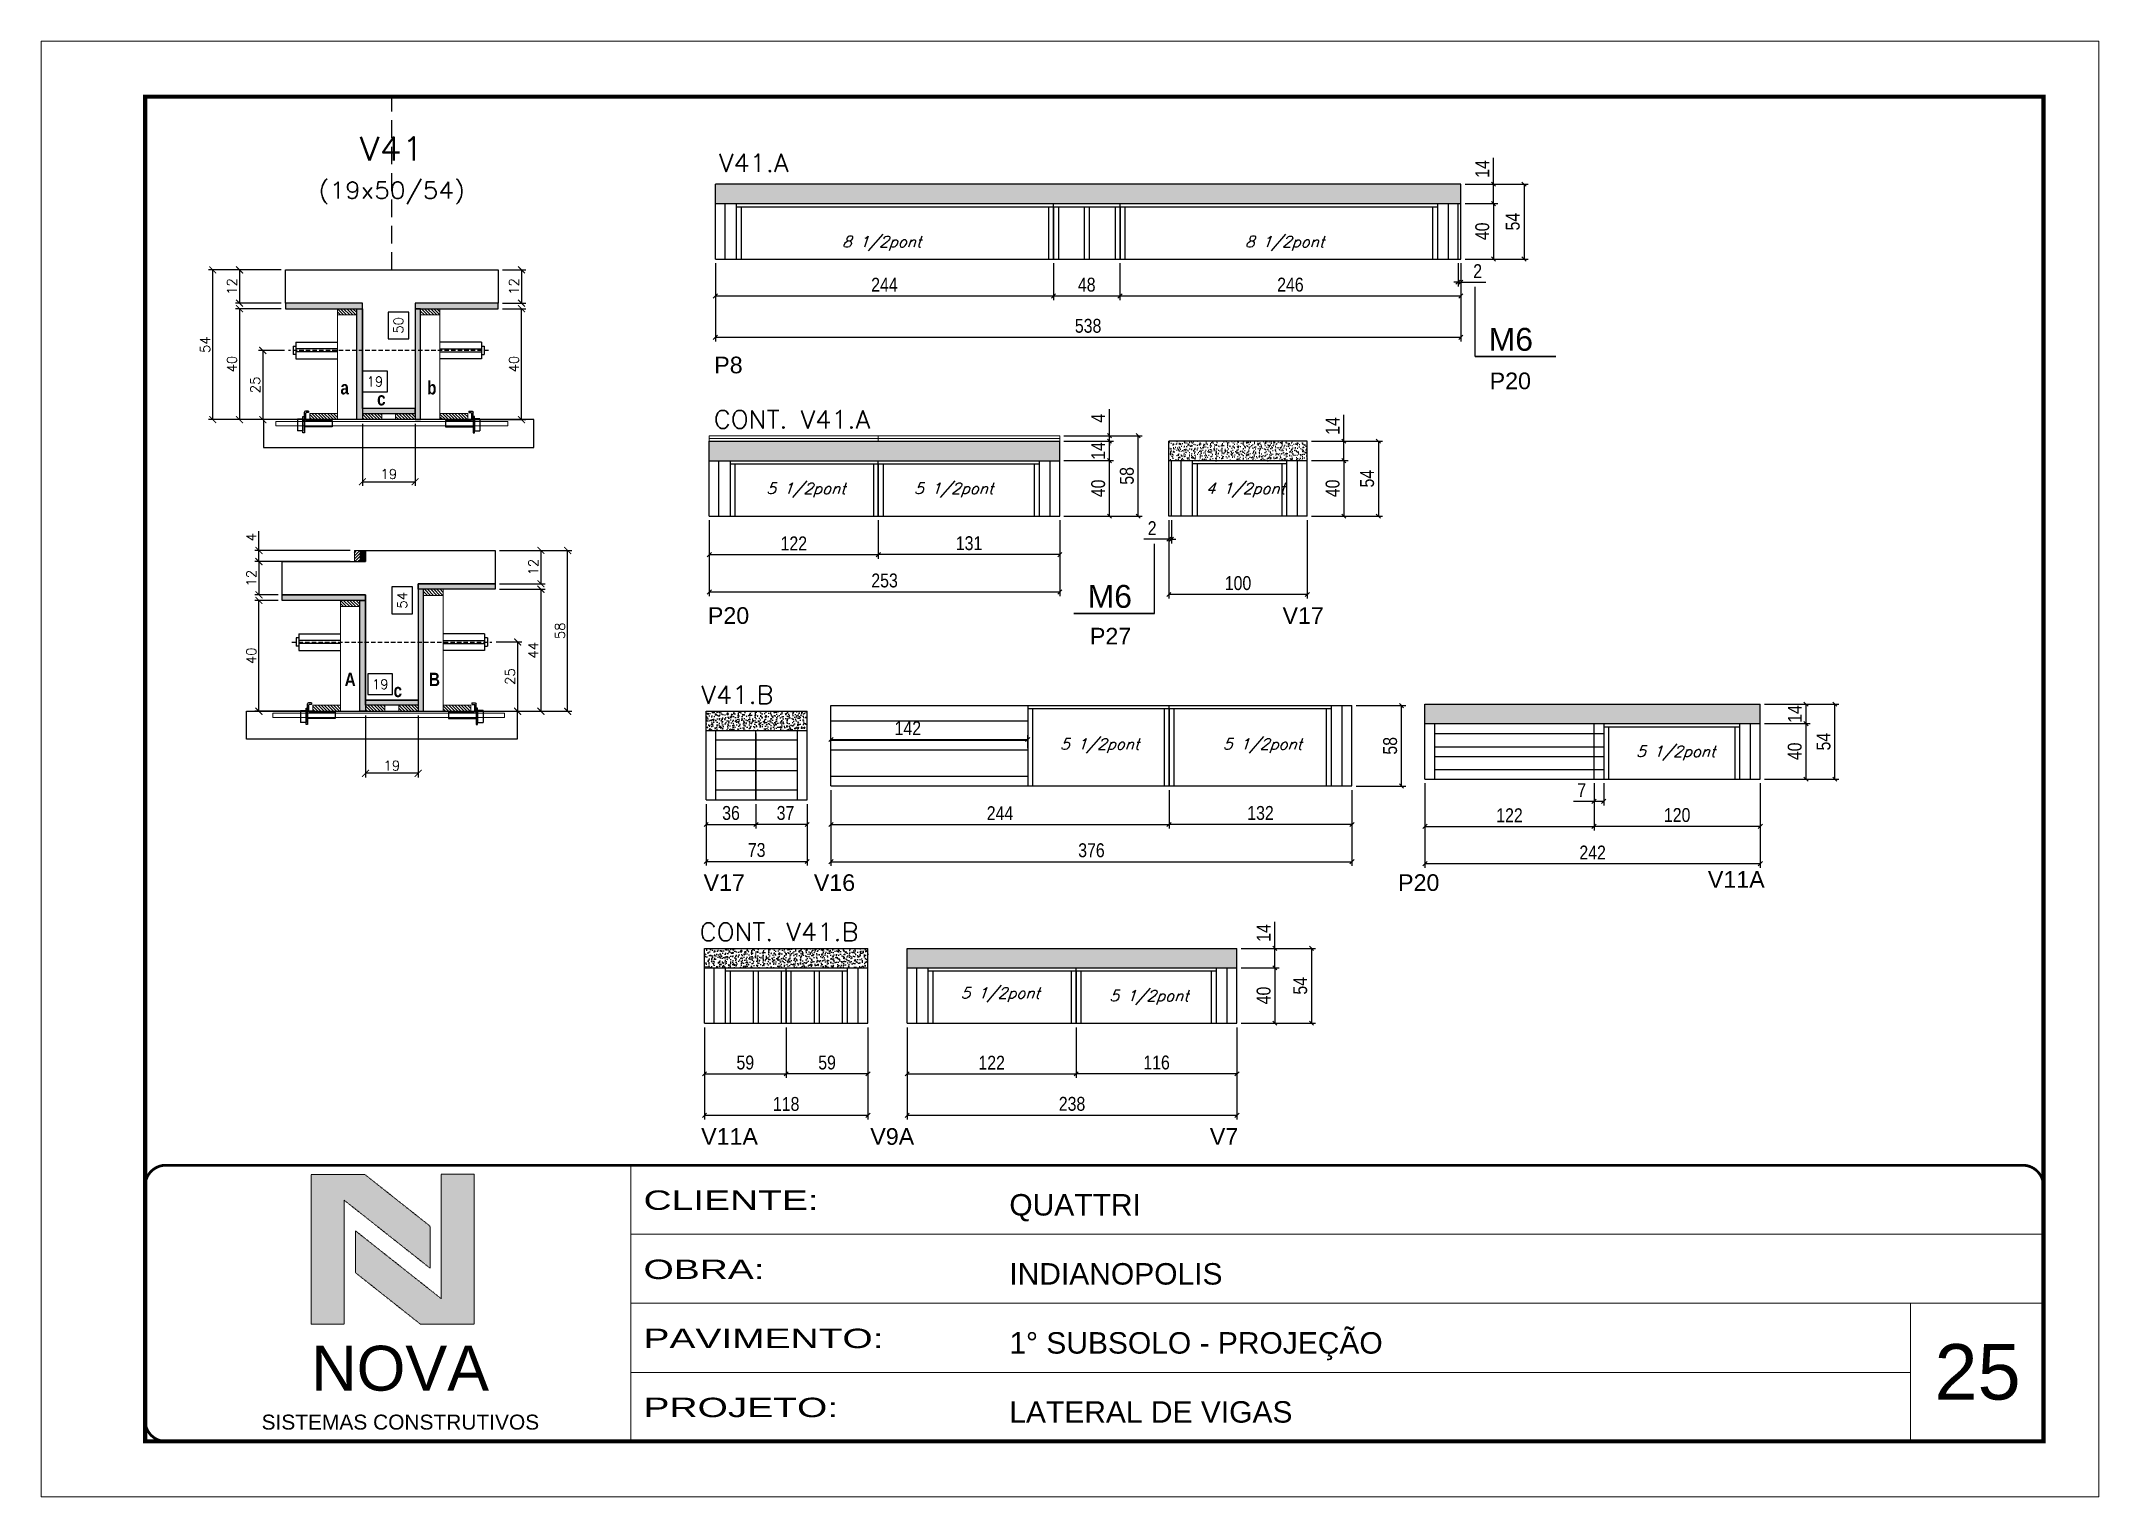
# Model space of a CAD drawing. Header units: millimetres. Extents: x 2921 to 9246, y 316 to 11751.
# Drawn here: x 2921 to 4406, y 2613 to 3663 of the extents above; entities that cross this region are included whole.
import ezdxf
from ezdxf.enums import TextEntityAlignment as Align

# ---------------------------------------------------------------- set-up
doc = ezdxf.new("R2010")
doc.units = ezdxf.units.MM
for name, pattern in [('CONTINUO', [0]), ('DASHED', [0.75, 0.5, -0.25]), ('HIDDEN', [9.525, 6.35, -3.175])]:
    doc.linetypes.add(name, pattern=pattern)
for name, color, linetype in [('1', 3, 'Continuous'), ('5', 5, 'Continuous'), ('barrote', 251, 'Continuous'), ('COTA', 241, 'Continuous'), ('Cota Seção (2x)', 4, 'Continuous'), ('detalhes', 4, 'Continuous'), ('Hachura', 253, 'Continuous'), ('NOMENCLATURA', 7, 'Continuous'), ('Painéis', 200, 'Continuous'), ('presilha', 1, 'Continuous'), ('SARR_2.2x7', 40, 'Continuous'), ('SARR_3.5x7', 81, 'Continuous'), ('SARR_EDITAR', 141, 'Continuous'), ('TENSOR', 3, 'Continuous'), ('texto', 7, 'Continuous'), ('Texto de Titulo', 7, 'Continuous'), ('Texto Qtd Sarr', 242, 'Continuous')]:
    doc.layers.add(name, color=color, linetype=linetype)
for name, color, linetype, lineweight in [('CARIMBO', 255, 'Continuous', 9), ('CARIMBO-LEGENDA', 75, 'Continuous', 15), ('CONCRETO', 251, 'Continuous', 25), ('Folhas', 255, 'Continuous', 9), ('Madeira', 126, 'Continuous', 18), ('SARRAFO DE PRESSAO', 251, 'DASHED', 9), ('SCO-___-LAJ', 2, 'Continuous', 0), ('Texto Seção', 7, 'Continuous', 15)]:
    doc.layers.add(name, color=color, linetype=linetype, lineweight=lineweight)
doc.styles.add('arial', font='arial.ttf')
doc.styles.add('COTA TECNICA', font='techl___.ttf', dxfattribs={"height": 10})
doc.styles.add('REGUA-120', font='ROMANS.shx', dxfattribs={"height": 15})
doc.styles.add('Romans', font='romans.shx')
doc.styles.get("Standard").update_dxf_attribs({"font": 'arial.ttf'})
doc.styles.add('TECNICA', font='techb___.ttf', dxfattribs={"height": 10})
doc.styles.add('Tecnologia', font='')
doc.styles.get('Tecnologia').set_extended_font_data('Forgotten Futurist')
doc.dimstyles.new('Cota Seção (2x)', dxfattribs={"dimtxt": 7, "dimasz": 5, "dimexe": 3, "dimexo": 3, "dimgap": 2, "dimtad": 3, "dimdec": 1, "dimlfac": 0.5, "dimzin": 12, "dimdsep": 46, "dimtxsty": 'Romans', "dimblk": 'ARCHTICK', "dimcen": 0, "dimclrd": 4, "dimclre": 4, "dimclrt": 1, "dimadec": 1, "dimazin": 3, "dimtfac": 1, "dimtdec": 1, "dimtmove": 0, "dimatfit": 3, "dimldrblk": 'OBLIQUE', "dimfxl": 1, "dimtolj": 1, "dimtzin": 12, "dimarcsym": 0})
doc.dimstyles.new('Cota Seção interna', dxfattribs={"dimtxt": 7, "dimasz": 6, "dimexe": 0.18, "dimexo": 2, "dimgap": -4, "dimtad": 3, "dimdec": 1, "dimlfac": 0.5, "dimzin": 12, "dimdsep": 46, "dimtxsty": 'Romans', "dimblk": 'ARCHTICK', "dimcen": 0.09, "dimse1": 1, "dimse2": 1, "dimsd1": 1, "dimsd2": 1, "dimclrd": 180, "dimclre": 5, "dimclrt": 1, "dimadec": 0, "dimazin": 3, "dimtfac": 1, "dimtdec": 1, "dimtofl": 0, "dimtmove": 0, "dimatfit": 3, "dimldrblk": 'ARCHTICK', "dimfxl": 1, "dimtolj": 1, "dimtzin": 0, "dimarcsym": 0})
doc.dimstyles.new('PAINEL', dxfattribs={"dimtxt": 10, "dimasz": 3, "dimexe": 3, "dimexo": 3, "dimgap": 3, "dimtad": 1, "dimdec": 1, "dimzin": 12, "dimdsep": 46, "dimtxsty": 'COTA TECNICA', "dimblk1": 'OBLIQUE', "dimblk2": 'OBLIQUE', "dimsah": 1, "dimcen": 0.9, "dimclrd": 4, "dimclre": 4, "dimclrt": 240, "dimadec": 1, "dimazin": 3, "dimtfac": 1, "dimtdec": 1, "dimtmove": 0, "dimatfit": 3, "dimfxl": 1, "dimtolj": 1, "dimtzin": 12, "dimarcsym": 0})
pattern_1 = [(315, (26111.7838, -5049.9558), (1.12253202, 1.12253202), [])]
pattern_2 = [(315, (26109.5838, -4839.5692), (1.12253202, 1.12253202), [])]

msp = doc.modelspace()

# ---------------------------------------------------------------- texts
at = {"layer": '5', "linetype": 'Continuous'}
for s, rotation, p in [('P8', 359.99996, (3406.89, 3423.5)), ('P20', 0.00004, (3966.48, 3412.04)), ('P20', 359.99996, (3402.29, 3242.77)), ('V17', 359.99996, (3817.01, 3242.77)), ('P27', 0.00004, (3678, 3227.93)), ('V17', 0.00004, (3399.18, 3050.13)), ('V16', 0.00004, (3478.75, 3050.13)), ('P20', 0.00004, (3900.39, 3050.13)), ('V11A', 0.00004, (4123.98, 3052.41)), ('V11A', 0.00004, (3397.44, 2867.01)), ('V9A', 0.00004, (3519.51, 2867.01)), ('V7', 0.00004, (3764.54, 2867.01))]:
    msp.add_text(s, height=12, rotation=rotation, dxfattribs=at).set_placement(p)
at = {"layer": 'CARIMBO', "style": 'arial'}
msp.add_text('25', height=40, dxfattribs=at).set_placement((4287.55, 2683.22))
at = {"layer": 'detalhes', "style": 'TECNICA'}
for s, p in [('a', (3137.13, 3408.28)), ('b', (3199.68, 3408.26)), ('c', (3163.56, 3400.31)), ('A', (3140.16, 3197.88)), ('c', (3175.46, 3189.92)), ('B', (3200.99, 3197.89))]:
    msp.add_text(s, height=9.6, dxfattribs=at).set_placement(p)
at = {"layer": 'NOMENCLATURA', "linetype": 'Continuous'}
for p in [(3965.75, 3439.76), (3676.33, 3254.34)]:
    msp.add_text('M6', height=16.5, dxfattribs=at).set_placement(p)
at = {"layer": 'texto', "color": 2, "char_height": 8, "attachment_point": 5, "style": 'Romans'}
for s, insert in [('{\\Q19;\\C256;8 1/2pont}', (3527.74, 3517.11)), ('{\\Q19;\\C256;8 1/2pont}', (3818.51, 3517.11)), ('{\\Q19;\\C256;5 1/2pont}', (3473.08, 3339.13)), ('{\\Q19;\\C256;5 1/2pont}', (3579.7, 3339.13)), ('{\\Q19;\\C256;4 1/2pont}', (3790.18, 3339.13)), ('{\\Q19;\\C256;5 1/2pont}', (3685.06, 3154.75)), ('{\\Q19;\\C256;5 1/2pont}', (3802.53, 3154.75)), ('{\\Q19;\\C256;5 1/2pont}', (4100.79, 3149.45)), ('{\\Q19;\\C256;5 1/2pont}', (3613.28, 2975.18)), ('{\\Q19;\\C256;5 1/2pont}', (3720.66, 2973.19))]:
    msp.add_mtext(s, dxfattribs=dict(at, insert=insert))
at = {"layer": 'Texto Seção', "style": 'REGUA-120', "width": 1.05}
for s, p in [('V41.A', (3410.25, 3568.77)), ('CONT. V41.A', (3406.6, 3383.78)), ('V41.B', (3397.56, 3185.17)), ('CONT. V41.B', (3396.32, 3014.03))]:
    msp.add_text(s, height=13, dxfattribs=at).set_placement(p)

# ---------------------------------------------------------------- blocks, each defined once
blk = doc.blocks.new('A$C64660E27')
at = {"layer": 'COTA', "true_color": 0x1a1a1a}
h = blk.add_hatch(color=250, dxfattribs=at)
h.dxf.hatch_style = 1
h.paths.add_polyline_path([(185.4, -11.6), (142.4, -11.6), (142.4, -131.6), (168.8, -131.6), (168.8, -32.2), (237.7, -86.7), (237.7, -53)])
at = {"layer": 'COTA'}
h = blk.add_hatch(color=20, dxfattribs=at)
h.dxf.hatch_style = 1
h.paths.add_polyline_path([(273, -11.4), (246.6, -11.4), (246.6, -111.1), (177.7, -56.6), (177.7, -90.2), (230, -131.6), (273, -131.6)])
for p, q in [((142.4, -131.6), (142.4, -11.6)), ((142.4, -11.6), (185.4, -11.6)), ((185.4, -11.6), (237.7, -53)), ((273, -11.4), (246.6, -11.4)), ((246.6, -111.1), (246.6, -11.4)), ((273, -11.4), (273, -131.6)), ((168.8, -32.2), (237.7, -86.7)), ((168.8, -131.6), (168.8, -32.2)), ((246.6, -111.1), (177.7, -56.6)), ((177.7, -90.2), (177.7, -56.6)), ((237.7, -86.7), (237.7, -53)), ((230, -131.6), (177.7, -90.2)), ((142.4, -131.6), (168.8, -131.6)), ((273, -131.6), (230, -131.6))]:
    blk.add_line(p, q)
at = {"layer": 'CARIMBO-LEGENDA', "color": 7, "linetype": 'Continuous', "ltscale": 100, "style": 'arial'}
blk.add_text('NOVA', height=36, dxfattribs=at).set_placement((142.4, -184.8))
at = {"layer": 'CARIMBO-LEGENDA', "color": 7, "linetype": 'Continuous', "style": 'arial'}
blk.add_text('SISTEMAS CONSTRUTIVOS', height=12, dxfattribs=at).set_placement((102.5, -216))
blk = doc.blocks.new('9999999999')
at = {"color": 30, "linetype": 'CONTINUO'}
for p, q in [((98564.6, 34230.2), (98564.6, 34429.4)), ((98564.6, 34379.6), (99584, 34379.6)), ((98564.6, 34329.8), (99488, 34329.8)), ((99584, 34329.8), (99488, 34329.8)), ((99488, 34329.8), (99488, 34230.2)), ((98564.6, 34280), (99488, 34280))]:
    blk.add_line(p, q, dxfattribs=at)
at = {"color": 30, "linetype": 'CONTINUO', "const_width": 2}
blk.add_lwpolyline([(99584, 34230.2), (99584, 34414.4, 0.414214), (99569, 34429.4), (98229, 34429.4, 0.414214), (98214, 34414.4), (98214, 34245.2, 0.414214), (98229, 34230.2), (99584, 34230.2)], format="xyb", dxfattribs=at)
at = {"layer": 'Folhas'}
blk.add_lwpolyline([(98139, 34190.2), (99624, 34190.2), (99624, 35240.2), (98139, 35240.2)], close=True, dxfattribs=at)
at = {"layer": 'Folhas', "color": 30, "const_width": 3}
blk.add_lwpolyline([(98214, 34230.2), (99584, 34230.2), (99584, 35200.2), (98214, 35200.2)], close=True, dxfattribs=at)
at = {"xscale": 0.9, "yscale": 0.9, "zscale": 0.9}
blk.add_blockref('A$C64660E27', (98205.8, 34433.1), dxfattribs=at)
at = {"color": 7, "linetype": 'Continuous', "ltscale": 5, "style": 'arial'}
for s, height, p in [('QUATTRI', 15.48, (98837.7, 34393.1)), ('INDIANOPOLIS', 15.483, (98837.7, 34343.3)), ('1° SUBSOLO - PROJEÇÃO', 15.483, (98837.7, 34293.5)), ('LATERAL DE VIGAS', 15.483, (98837.7, 34243.7))]:
    blk.add_text(s, height=height, dxfattribs=at).set_placement(p)
at = {"layer": 'Folhas', "color": 7, "style": 'Tecnologia', "width": 1.5}
for s, p in [('CLIENTE:', (98573.7, 34397.2)), ('OBRA:', (98573.7, 34347.3)), ('PAVIMENTO:', (98573.7, 34297.5)), ('PROJETO:', (98573.7, 34247.7))]:
    blk.add_text(s, height=14, dxfattribs=at).set_placement(p)
blk = doc.blocks.new('titulo1')
at = {"layer": 'Defpoints', "color": 252, "linetype": 'HIDDEN', "ltscale": 2}
blk.add_line((0, 0), (0, 125), dxfattribs=at)
at = {"layer": 'Defpoints', "style": 'Romans', "oblique": 15}
blk.add_attdef('FOLHA', text='', height=10, dxfattribs=at).set_placement((0, 15.6), align=Align.MIDDLE_CENTER)
at = {"layer": 'Texto Qtd Sarr', "color": 3, "style": 'Romans', "oblique": 15}
for tag, height, p in [('TITULO', 17, (0, 71.4)), ('SEÇÃO', 12, (0, 41.5))]:
    blk.add_attdef(tag, text='', height=height, dxfattribs=at).set_placement(p, align=Align.MIDDLE_CENTER)
blk = doc.blocks.new('_ArchTick')
at = {"color": 0, "linetype": 'ByBlock', "const_width": 0.15}
blk.add_lwpolyline([(-0.5, -0.5), (0.5, 0.5)], dxfattribs=at)
blk = doc.blocks.new('*D382')
at = {"layer": 'COTA', "color": 4, "lineweight": -2, "transparency": 16777216}
for p, q in [((3144.2, 3287.7), (3075.3, 3287.7)), ((3078.3, 3287.7), (3078.3, 3263.7)), ((3092.2, 3263.7), (3075.3, 3263.7))]:
    blk.add_line(p, q, dxfattribs=at)
at = {"layer": 'Defpoints', "color": 0, "transparency": 16777216}
for p in [(3147.2, 3287.7), (3078.3, 3263.7), (3095.2, 3263.7)]:
    blk.add_point(p, dxfattribs=at)
at = {"layer": 'COTA', "color": 4, "lineweight": -2, "transparency": 16777216, "xscale": 5, "yscale": 5, "zscale": 5}
for p, rotation in [((3078.3, 3287.7), 90), ((3078.3, 3263.7), 270)]:
    blk.add_blockref('_ArchTick', p, dxfattribs=dict(at, rotation=rotation))
at = {"layer": 'COTA', "color": 1, "transparency": 16777216, "insert": (3072.8, 3275.7), "char_height": 7, "attachment_point": 5, "rotation": 90, "style": 'Romans'}
blk.add_mtext('\\A1;12', dxfattribs=at)
blk = doc.blocks.new('_Oblique')
at = {"layer": '1', "color": 0, "lineweight": -2}
blk.add_line((-0.5, -0.5), (0.5, 0.5), dxfattribs=at)
blk = doc.blocks.new('*D383')
at = {"layer": 'COTA', "color": 4, "lineweight": -2, "transparency": 16777216}
for p, q in [((3251.8, 3295.7), (3304.1, 3295.7)), ((3301.1, 3179.7), (3301.1, 3295.7)), ((3229.8, 3179.7), (3304.1, 3179.7))]:
    blk.add_line(p, q, dxfattribs=at)
at = {"layer": 'Defpoints', "color": 0, "transparency": 16777216}
for p in [(3248.8, 3295.7), (3301.1, 3295.7), (3226.8, 3179.7)]:
    blk.add_point(p, dxfattribs=at)
at = {"layer": 'COTA', "color": 4, "lineweight": -2, "transparency": 16777216, "xscale": 5, "yscale": 5, "zscale": 5}
for p, rotation in [((3301.1, 3295.7), 90), ((3301.1, 3179.7), 270)]:
    blk.add_blockref('_ArchTick', p, dxfattribs=dict(at, rotation=rotation))
at = {"layer": 'COTA', "color": 1, "transparency": 16777216, "insert": (3295.6, 3237.7), "char_height": 7, "attachment_point": 5, "rotation": 90, "style": 'Romans'}
blk.add_mtext('\\A1;58', dxfattribs=at)
blk = doc.blocks.new('*D384')
at = {"layer": 'COTA', "color": 4, "lineweight": -2, "transparency": 16777216}
for p, q in [((3092.2, 3259.7), (3075.3, 3259.7)), ((3078.3, 3179.7), (3078.3, 3259.7)), ((3118.6, 3179.7), (3075.3, 3179.7))]:
    blk.add_line(p, q, dxfattribs=at)
at = {"layer": 'Defpoints', "color": 0, "transparency": 16777216}
for p in [(3078.3, 3259.7), (3095.2, 3259.7), (3121.6, 3179.7)]:
    blk.add_point(p, dxfattribs=at)
at = {"layer": 'COTA', "color": 4, "lineweight": -2, "transparency": 16777216, "xscale": 5, "yscale": 5, "zscale": 5}
for p, rotation in [((3078.3, 3259.7), 90), ((3078.3, 3179.7), 270)]:
    blk.add_blockref('_ArchTick', p, dxfattribs=dict(at, rotation=rotation))
at = {"layer": 'COTA', "color": 1, "transparency": 16777216, "insert": (3072.8, 3219.7), "char_height": 7, "attachment_point": 5, "rotation": 90, "style": 'Romans'}
blk.add_mtext('\\A1;40', dxfattribs=at)
blk = doc.blocks.new('*D385')
at = {"layer": 'Cota Seção (2x)', "color": 180, "lineweight": -2, "transparency": 16777216}
for p, q in [((3189.2, 3269.5), (3174.2, 3269.5)), ((3174.2, 3269.5), (3174.2, 3249.9)), ((3189.2, 3249.9), (3189.2, 3269.5)), ((3174.2, 3249.9), (3189.2, 3249.9))]:
    blk.add_line(p, q, dxfattribs=at)
at = {"layer": 'Defpoints', "color": 0, "transparency": 16777216}
for p in [(3155.2, 3295.7), (3193.2, 3295.7), (3144.2, 3187.7)]:
    blk.add_point(p, dxfattribs=at)
at = {"layer": 'Cota Seção (2x)', "color": 1, "transparency": 16777216, "insert": (3181.7, 3259.7), "char_height": 7, "attachment_point": 5, "rotation": 90, "style": 'Romans'}
blk.add_mtext('\\A1;54', dxfattribs=at)
blk = doc.blocks.new('*D386')
at = {"layer": 'COTA', "color": 4, "lineweight": -2, "transparency": 16777216}
for p, q in [((3251.8, 3295.7), (3284.8, 3295.7)), ((3281.8, 3295.7), (3281.8, 3271.7)), ((3251.8, 3271.7), (3284.8, 3271.7))]:
    blk.add_line(p, q, dxfattribs=at)
at = {"layer": 'Defpoints', "color": 0, "transparency": 16777216}
for p in [(3248.8, 3295.7), (3248.8, 3271.7), (3281.8, 3271.7)]:
    blk.add_point(p, dxfattribs=at)
at = {"layer": 'COTA', "color": 4, "lineweight": -2, "transparency": 16777216, "xscale": 5, "yscale": 5, "zscale": 5}
for p, rotation in [((3281.8, 3295.7), 90), ((3281.8, 3271.7), 270)]:
    blk.add_blockref('_ArchTick', p, dxfattribs=dict(at, rotation=rotation))
at = {"layer": 'COTA', "color": 1, "transparency": 16777216, "insert": (3276.3, 3283.7), "char_height": 7, "attachment_point": 5, "rotation": 90, "style": 'Romans'}
blk.add_mtext('\\A1;12', dxfattribs=at)
blk = doc.blocks.new('*D387')
at = {"layer": 'COTA', "color": 4, "lineweight": -2, "transparency": 16777216}
for p, q in [((3251.8, 3267.7), (3284.8, 3267.7)), ((3281.8, 3267.7), (3281.8, 3179.7)), ((3229.8, 3179.7), (3284.8, 3179.7))]:
    blk.add_line(p, q, dxfattribs=at)
at = {"layer": 'Defpoints', "color": 0, "transparency": 16777216}
for p in [(3248.8, 3267.7), (3226.8, 3179.7), (3281.8, 3179.7)]:
    blk.add_point(p, dxfattribs=at)
at = {"layer": 'COTA', "color": 4, "lineweight": -2, "transparency": 16777216, "xscale": 5, "yscale": 5, "zscale": 5}
for p, rotation in [((3281.8, 3267.7), 90), ((3281.8, 3179.7), 270)]:
    blk.add_blockref('_ArchTick', p, dxfattribs=dict(at, rotation=rotation))
at = {"layer": 'COTA', "color": 1, "transparency": 16777216, "insert": (3276.3, 3223.7), "char_height": 7, "attachment_point": 5, "rotation": 90, "style": 'Romans'}
blk.add_mtext('\\A1;44', dxfattribs=at)
blk = doc.blocks.new('PRESILHA METÁLICA 1')
at = {"layer": 'presilha'}
for p, q in [((0, 13), (6, 13)), ((0, 13), (0, 0)), ((6, 0), (0, 0)), ((6, 15.5), (7.5, 15.5)), ((6, -2.5), (6, 15.5)), ((6, 13), (6, 0)), ((7.5, 10.6), (7.5, 19.9)), ((7.5, 15.5), (7.5, -2.5)), ((37.5, 4.1), (7.5, 4.1)), ((12, 21), (8.6, 21)), ((9, 11.6), (9, 18.9)), ((12, 19.5), (9.6, 19.5)), ((37.5, 11), (9.6, 11)), ((12, 21), (12, 19.5)), ((37.5, 11), (37.5, 4.1)), ((7.5, -2.5), (6, -2.5))]:
    blk.add_line(p, q, dxfattribs=at)
for centre, radius, start, end in [((8.6, 19.9), 1.14, 90, 180), ((9.6, 18.9), 0.57, 90, 180), ((9.6, 11.6), 0.57, 180, 270)]:
    blk.add_arc(centre, radius, start, end, dxfattribs=at)
blk = doc.blocks.new('*D388')
at = {"layer": 'COTA', "color": 4, "lineweight": -2, "transparency": 16777216}
for p, q in [((3155.2, 3176.7), (3155.2, 3132)), ((3193.2, 3176.7), (3193.2, 3132)), ((3193.2, 3135), (3155.2, 3135))]:
    blk.add_line(p, q, dxfattribs=at)
at = {"layer": 'Defpoints', "color": 0, "transparency": 16777216}
for p in [(3155.2, 3179.7), (3193.2, 3179.7), (3155.2, 3135)]:
    blk.add_point(p, dxfattribs=at)
at = {"layer": 'COTA', "color": 4, "lineweight": -2, "transparency": 16777216, "xscale": 5, "yscale": 5, "zscale": 5, "rotation": 180}
blk.add_blockref('_ArchTick', (3155.2, 3135), dxfattribs=at)
at = {"layer": 'COTA', "color": 4, "lineweight": -2, "transparency": 16777216, "xscale": 5, "yscale": 5, "zscale": 5}
blk.add_blockref('_ArchTick', (3193.2, 3135), dxfattribs=at)
at = {"layer": 'COTA', "color": 1, "transparency": 16777216, "insert": (3174.2, 3140.5), "char_height": 7, "attachment_point": 5, "style": 'Romans'}
blk.add_mtext('\\A1;19', dxfattribs=at)
blk = doc.blocks.new('*D979')
at = {"layer": 'COTA', "color": 4, "lineweight": -2, "transparency": 16777216}
for p, q in [((3249.5, 3229.7), (3268, 3229.7)), ((3265, 3229.7), (3265, 3179.7)), ((3249.5, 3179.7), (3268, 3179.7))]:
    blk.add_line(p, q, dxfattribs=at)
at = {"layer": 'Defpoints', "color": 0, "transparency": 16777216}
for p in [(3246.5, 3229.7), (3246.5, 3179.7), (3265, 3179.7)]:
    blk.add_point(p, dxfattribs=at)
at = {"layer": 'COTA', "color": 4, "lineweight": -2, "transparency": 16777216, "xscale": 5, "yscale": 5, "zscale": 5}
for p, rotation in [((3265, 3229.7), 90), ((3265, 3179.7), 270)]:
    blk.add_blockref('_ArchTick', p, dxfattribs=dict(at, rotation=rotation))
at = {"layer": 'COTA', "color": 1, "transparency": 16777216, "insert": (3259.5, 3204.7), "char_height": 7, "attachment_point": 5, "rotation": 90, "style": 'Romans'}
blk.add_mtext('\\A1;25', dxfattribs=at)
blk = doc.blocks.new('*D389')
at = {"layer": 'Cota Seção (2x)', "color": 180, "lineweight": -2, "transparency": 16777216}
for p, q in [((3174.8, 3206.7), (3156.8, 3206.7)), ((3156.8, 3206.7), (3156.8, 3191.7)), ((3174.8, 3191.7), (3174.8, 3206.7)), ((3156.8, 3191.7), (3174.8, 3191.7))]:
    blk.add_line(p, q, dxfattribs=at)
at = {"layer": 'Defpoints', "color": 0, "transparency": 16777216}
for p in [(3155.2, 3187.7), (3155.2, 3179.7), (3193.2, 3179.7)]:
    blk.add_point(p, dxfattribs=at)
at = {"layer": 'Cota Seção (2x)', "color": 1, "transparency": 16777216, "insert": (3165.8, 3199.2), "char_height": 7, "attachment_point": 5, "style": 'Romans'}
blk.add_mtext('\\A1;19', dxfattribs=at)
blk = doc.blocks.new('*D980')
at = {"layer": 'COTA', "color": 4, "lineweight": -2, "transparency": 16777216}
for p, q in [((3078.3, 3295.7), (3078.3, 3309.7)), ((3144.2, 3295.7), (3075.3, 3295.7)), ((3092.2, 3287.7), (3075.3, 3287.7)), ((3078.3, 3287.7), (3078.3, 3295.7))]:
    blk.add_line(p, q, dxfattribs=at)
at = {"layer": 'Defpoints', "color": 0, "transparency": 16777216}
for p in [(3078.3, 3295.7), (3095.2, 3287.7), (3147.2, 3295.7)]:
    blk.add_point(p, dxfattribs=at)
at = {"layer": 'COTA', "color": 4, "lineweight": -2, "transparency": 16777216, "xscale": 5, "yscale": 5, "zscale": 5}
for p, rotation in [((3078.3, 3295.7), 90), ((3078.3, 3287.7), 270)]:
    blk.add_blockref('_ArchTick', p, dxfattribs=dict(at, rotation=rotation))
at = {"layer": 'COTA', "color": 1, "transparency": 16777216, "insert": (3072.8, 3305.2), "char_height": 7, "attachment_point": 5, "rotation": 90, "style": 'Romans'}
blk.add_mtext('\\A1;4', dxfattribs=at)
blk = doc.blocks.new('*D390')
at = {"layer": 'COTA', "color": 4, "lineweight": -2, "transparency": 16777216}
for p, q in [((3254, 3498.1), (3270.8, 3498.1)), ((3267.8, 3498.1), (3267.8, 3474.1)), ((3254, 3474.1), (3270.8, 3474.1))]:
    blk.add_line(p, q, dxfattribs=at)
at = {"layer": 'Defpoints', "color": 0, "transparency": 16777216}
for p in [(3251, 3498.1), (3251, 3474.1), (3267.8, 3474.1)]:
    blk.add_point(p, dxfattribs=at)
at = {"layer": 'COTA', "color": 4, "lineweight": -2, "transparency": 16777216, "xscale": 5, "yscale": 5, "zscale": 5}
for p, rotation in [((3267.8, 3498.1), 90), ((3267.8, 3474.1), 270)]:
    blk.add_blockref('_ArchTick', p, dxfattribs=dict(at, rotation=rotation))
at = {"layer": 'COTA', "color": 1, "transparency": 16777216, "insert": (3262.3, 3486.1), "char_height": 7, "attachment_point": 5, "rotation": 90, "style": 'Romans'}
blk.add_mtext('\\A1;12', dxfattribs=at)
blk = doc.blocks.new('*D391')
at = {"layer": 'COTA', "color": 4, "lineweight": -2, "transparency": 16777216}
for p, q in [((3094.4, 3498.1), (3042, 3498.1)), ((3045, 3390.1), (3045, 3498.1)), ((3116.4, 3390.1), (3042, 3390.1))]:
    blk.add_line(p, q, dxfattribs=at)
at = {"layer": 'Defpoints', "color": 0, "transparency": 16777216}
for p in [(3045, 3498.1), (3097.4, 3498.1), (3119.4, 3390.1)]:
    blk.add_point(p, dxfattribs=at)
at = {"layer": 'COTA', "color": 4, "lineweight": -2, "transparency": 16777216, "xscale": 5, "yscale": 5, "zscale": 5}
for p, rotation in [((3045, 3498.1), 90), ((3045, 3390.1), 270)]:
    blk.add_blockref('_ArchTick', p, dxfattribs=dict(at, rotation=rotation))
at = {"layer": 'COTA', "color": 1, "transparency": 16777216, "insert": (3039.5, 3444.1), "char_height": 7, "attachment_point": 5, "rotation": 90, "style": 'Romans'}
blk.add_mtext('\\A1;54', dxfattribs=at)
blk = doc.blocks.new('*D392')
at = {"layer": 'COTA', "color": 4, "lineweight": -2, "transparency": 16777216}
for p, q in [((3254, 3470.1), (3270.8, 3470.1)), ((3267.8, 3390.1), (3267.8, 3470.1)), ((3227.6, 3390.1), (3270.8, 3390.1))]:
    blk.add_line(p, q, dxfattribs=at)
at = {"layer": 'Defpoints', "color": 0, "transparency": 16777216}
for p in [(3251, 3470.1), (3267.8, 3470.1), (3224.6, 3390.1)]:
    blk.add_point(p, dxfattribs=at)
at = {"layer": 'COTA', "color": 4, "lineweight": -2, "transparency": 16777216, "xscale": 5, "yscale": 5, "zscale": 5}
for p, rotation in [((3267.8, 3470.1), 90), ((3267.8, 3390.1), 270)]:
    blk.add_blockref('_ArchTick', p, dxfattribs=dict(at, rotation=rotation))
at = {"layer": 'COTA', "color": 1, "transparency": 16777216, "insert": (3262.3, 3430.1), "char_height": 7, "attachment_point": 5, "rotation": 90, "style": 'Romans'}
blk.add_mtext('\\A1;40', dxfattribs=at)
blk = doc.blocks.new('*D393')
at = {"layer": 'Cota Seção (2x)', "color": 180, "lineweight": -2, "transparency": 16777216}
for p, q in [((3186.5, 3467.7), (3171.5, 3467.7)), ((3171.5, 3467.7), (3171.5, 3448.4)), ((3186.5, 3448.4), (3186.5, 3467.7)), ((3171.5, 3448.4), (3186.5, 3448.4))]:
    blk.add_line(p, q, dxfattribs=at)
at = {"layer": 'Defpoints', "color": 0, "transparency": 16777216}
for p in [(3190.5, 3498.1), (3202, 3498.1), (3202, 3398.1)]:
    blk.add_point(p, dxfattribs=at)
at = {"layer": 'Cota Seção (2x)', "color": 1, "transparency": 16777216, "insert": (3179, 3458.1), "char_height": 7, "attachment_point": 5, "rotation": 90, "style": 'Romans'}
blk.add_mtext('\\A1;50', dxfattribs=at)
blk = doc.blocks.new('*D394')
at = {"layer": 'COTA', "color": 4, "lineweight": -2, "transparency": 16777216}
for p, q in [((3094.4, 3498.1), (3061.3, 3498.1)), ((3064.3, 3498.1), (3064.3, 3474.1)), ((3094.4, 3474.1), (3061.3, 3474.1))]:
    blk.add_line(p, q, dxfattribs=at)
at = {"layer": 'Defpoints', "color": 0, "transparency": 16777216}
for p in [(3097.4, 3498.1), (3064.3, 3474.1), (3097.4, 3474.1)]:
    blk.add_point(p, dxfattribs=at)
at = {"layer": 'COTA', "color": 4, "lineweight": -2, "transparency": 16777216, "xscale": 5, "yscale": 5, "zscale": 5}
for p, rotation in [((3064.3, 3498.1), 90), ((3064.3, 3474.1), 270)]:
    blk.add_blockref('_ArchTick', p, dxfattribs=dict(at, rotation=rotation))
at = {"layer": 'COTA', "color": 1, "transparency": 16777216, "insert": (3058.8, 3486.1), "char_height": 7, "attachment_point": 5, "rotation": 90, "style": 'Romans'}
blk.add_mtext('\\A1;12', dxfattribs=at)
blk = doc.blocks.new('*D395')
at = {"layer": 'COTA', "color": 4, "lineweight": -2, "transparency": 16777216}
for p, q in [((3094.4, 3470.1), (3061.3, 3470.1)), ((3064.3, 3470.1), (3064.3, 3390.1)), ((3116.4, 3390.1), (3061.3, 3390.1))]:
    blk.add_line(p, q, dxfattribs=at)
at = {"layer": 'Defpoints', "color": 0, "transparency": 16777216}
for p in [(3097.4, 3470.1), (3064.3, 3390.1), (3119.4, 3390.1)]:
    blk.add_point(p, dxfattribs=at)
at = {"layer": 'COTA', "color": 4, "lineweight": -2, "transparency": 16777216, "xscale": 5, "yscale": 5, "zscale": 5}
for p, rotation in [((3064.3, 3470.1), 90), ((3064.3, 3390.1), 270)]:
    blk.add_blockref('_ArchTick', p, dxfattribs=dict(at, rotation=rotation))
at = {"layer": 'COTA', "color": 1, "transparency": 16777216, "insert": (3058.8, 3430.1), "char_height": 7, "attachment_point": 5, "rotation": 90, "style": 'Romans'}
blk.add_mtext('\\A1;40', dxfattribs=at)
blk = doc.blocks.new('*D396')
at = {"layer": 'COTA', "color": 4, "lineweight": -2, "transparency": 16777216}
for p, q in [((3153, 3387.1), (3153, 3342.3)), ((3191, 3387.1), (3191, 3342.3)), ((3153, 3345.3), (3191, 3345.3))]:
    blk.add_line(p, q, dxfattribs=at)
at = {"layer": 'Defpoints', "color": 0, "transparency": 16777216}
for p in [(3153, 3390.1), (3191, 3390.1), (3191, 3345.3)]:
    blk.add_point(p, dxfattribs=at)
at = {"layer": 'COTA', "color": 4, "lineweight": -2, "transparency": 16777216, "xscale": 5, "yscale": 5, "zscale": 5, "rotation": 180}
blk.add_blockref('_ArchTick', (3153, 3345.3), dxfattribs=at)
at = {"layer": 'COTA', "color": 4, "lineweight": -2, "transparency": 16777216, "xscale": 5, "yscale": 5, "zscale": 5}
blk.add_blockref('_ArchTick', (3191, 3345.3), dxfattribs=at)
at = {"layer": 'COTA', "color": 1, "transparency": 16777216, "insert": (3172, 3350.8), "char_height": 7, "attachment_point": 5, "style": 'Romans'}
blk.add_mtext('\\A1;19', dxfattribs=at)
blk = doc.blocks.new('*D981')
at = {"layer": 'COTA', "color": 4, "lineweight": -2, "transparency": 16777216}
for p, q in [((3096.7, 3440), (3078.1, 3440)), ((3081.1, 3440), (3081.1, 3390.1)), ((3096.7, 3390.1), (3078.1, 3390.1))]:
    blk.add_line(p, q, dxfattribs=at)
at = {"layer": 'Defpoints', "color": 0, "transparency": 16777216}
for p in [(3099.7, 3440), (3081.1, 3390.1), (3099.7, 3390.1)]:
    blk.add_point(p, dxfattribs=at)
at = {"layer": 'COTA', "color": 4, "lineweight": -2, "transparency": 16777216, "xscale": 5, "yscale": 5, "zscale": 5}
for p, rotation in [((3081.1, 3440), 90), ((3081.1, 3390.1), 270)]:
    blk.add_blockref('_ArchTick', p, dxfattribs=dict(at, rotation=rotation))
at = {"layer": 'COTA', "color": 1, "transparency": 16777216, "insert": (3075.6, 3415.1), "char_height": 7, "attachment_point": 5, "rotation": 90, "style": 'Romans'}
blk.add_mtext('\\A1;25', dxfattribs=at)
blk = doc.blocks.new('*D397')
at = {"layer": 'Cota Seção (2x)', "color": 180, "lineweight": -2, "transparency": 16777216}
for p, q in [((3171, 3425.1), (3153, 3425.1)), ((3153, 3425.1), (3153, 3410.1)), ((3171, 3410.1), (3171, 3425.1)), ((3153, 3410.1), (3171, 3410.1))]:
    blk.add_line(p, q, dxfattribs=at)
at = {"layer": 'Defpoints', "color": 0, "transparency": 16777216}
for p in [(3191, 3406.1), (3153, 3390.1), (3191, 3390.1)]:
    blk.add_point(p, dxfattribs=at)
at = {"layer": 'Cota Seção (2x)', "color": 1, "transparency": 16777216, "insert": (3162, 3417.6), "char_height": 7, "attachment_point": 5, "style": 'Romans'}
blk.add_mtext('\\A1;19', dxfattribs=at)
blk = doc.blocks.new('*D398')
at = {"layer": 'COTA', "color": 4, "linetype": 'ByBlock', "lineweight": -2, "transparency": 16777216}
for p, q in [((3407.7, 3502.9), (3407.7, 3476.3)), ((3651.7, 3502.9), (3651.7, 3476.3)), ((3407.7, 3479.3), (3651.7, 3479.3))]:
    blk.add_line(p, q, dxfattribs=at)
at = {"layer": 'Defpoints', "color": 0, "linetype": 'ByBlock', "transparency": 16777216}
for p in [(3407.7, 3505.9), (3651.7, 3505.9), (3651.7, 3479.3)]:
    blk.add_point(p, dxfattribs=at)
at = {"layer": 'COTA', "color": 4, "linetype": 'ByBlock', "lineweight": -2, "transparency": 16777216, "xscale": 3, "yscale": 3, "zscale": 3, "rotation": 180}
blk.add_blockref('_Oblique', (3407.7, 3479.3), dxfattribs=at)
at = {"layer": 'COTA', "color": 4, "linetype": 'ByBlock', "lineweight": -2, "transparency": 16777216, "xscale": 3, "yscale": 3, "zscale": 3}
blk.add_blockref('_Oblique', (3651.7, 3479.3), dxfattribs=at)
at = {"layer": 'COTA', "color": 240, "linetype": 'ByBlock', "transparency": 16777216, "insert": (3529.7, 3487.4), "char_height": 10, "attachment_point": 5, "style": 'COTA TECNICA'}
blk.add_mtext('\\A1;244', dxfattribs=at)
blk = doc.blocks.new('*D399')
at = {"layer": 'COTA', "color": 4, "linetype": 'ByBlock', "lineweight": -2, "transparency": 16777216}
for p, q in [((3699.7, 3502.9), (3699.7, 3476.3)), ((3945.7, 3502.9), (3945.7, 3476.3)), ((3699.7, 3479.3), (3945.7, 3479.3))]:
    blk.add_line(p, q, dxfattribs=at)
at = {"layer": 'Defpoints', "color": 0, "linetype": 'ByBlock', "transparency": 16777216}
for p in [(3699.7, 3505.9), (3945.7, 3505.9), (3945.7, 3479.3)]:
    blk.add_point(p, dxfattribs=at)
at = {"layer": 'COTA', "color": 4, "linetype": 'ByBlock', "lineweight": -2, "transparency": 16777216, "xscale": 3, "yscale": 3, "zscale": 3, "rotation": 180}
blk.add_blockref('_Oblique', (3699.7, 3479.3), dxfattribs=at)
at = {"layer": 'COTA', "color": 4, "linetype": 'ByBlock', "lineweight": -2, "transparency": 16777216, "xscale": 3, "yscale": 3, "zscale": 3}
blk.add_blockref('_Oblique', (3945.7, 3479.3), dxfattribs=at)
at = {"layer": 'COTA', "color": 240, "linetype": 'ByBlock', "transparency": 16777216, "insert": (3822.7, 3487.4), "char_height": 10, "width": 210.731, "attachment_point": 5, "style": 'COTA TECNICA'}
blk.add_mtext('\\A1;246', dxfattribs=at)
blk = doc.blocks.new('*D982')
at = {"layer": 'COTA', "color": 4, "linetype": 'ByBlock', "lineweight": -2, "transparency": 16777216}
for p, q in [((3407.7, 3502.9), (3407.7, 3446.5)), ((3945.7, 3502.9), (3945.7, 3446.5)), ((3407.7, 3449.5), (3945.7, 3449.5))]:
    blk.add_line(p, q, dxfattribs=at)
at = {"layer": 'Defpoints', "color": 0, "linetype": 'ByBlock', "transparency": 16777216}
for p in [(3407.7, 3505.9), (3945.7, 3505.9), (3945.7, 3449.5)]:
    blk.add_point(p, dxfattribs=at)
at = {"layer": 'COTA', "color": 4, "linetype": 'ByBlock', "lineweight": -2, "transparency": 16777216, "xscale": 3, "yscale": 3, "zscale": 3, "rotation": 180}
blk.add_blockref('_Oblique', (3407.7, 3449.5), dxfattribs=at)
at = {"layer": 'COTA', "color": 4, "linetype": 'ByBlock', "lineweight": -2, "transparency": 16777216, "xscale": 3, "yscale": 3, "zscale": 3}
blk.add_blockref('_Oblique', (3945.7, 3449.5), dxfattribs=at)
at = {"layer": 'COTA', "color": 240, "linetype": 'ByBlock', "transparency": 16777216, "insert": (3676.7, 3457.7), "char_height": 10, "attachment_point": 5, "style": 'COTA TECNICA'}
blk.add_mtext('\\A1;538', dxfattribs=at)
blk = doc.blocks.new('*D400')
at = {"layer": 'COTA', "color": 4, "linetype": 'ByBlock', "lineweight": -2, "transparency": 16777216}
for p, q in [((3651.7, 3502.9), (3651.7, 3476.3)), ((3699.7, 3502.9), (3699.7, 3476.3)), ((3651.7, 3479.3), (3699.7, 3479.3))]:
    blk.add_line(p, q, dxfattribs=at)
at = {"layer": 'Defpoints', "color": 0, "linetype": 'ByBlock', "transparency": 16777216}
for p in [(3651.7, 3505.9), (3699.7, 3505.9), (3699.7, 3479.3)]:
    blk.add_point(p, dxfattribs=at)
at = {"layer": 'COTA', "color": 4, "linetype": 'ByBlock', "lineweight": -2, "transparency": 16777216, "xscale": 3, "yscale": 3, "zscale": 3, "rotation": 180}
blk.add_blockref('_Oblique', (3651.7, 3479.3), dxfattribs=at)
at = {"layer": 'COTA', "color": 4, "linetype": 'ByBlock', "lineweight": -2, "transparency": 16777216, "xscale": 3, "yscale": 3, "zscale": 3}
blk.add_blockref('_Oblique', (3699.7, 3479.3), dxfattribs=at)
at = {"layer": 'COTA', "color": 240, "linetype": 'ByBlock', "transparency": 16777216, "insert": (3675.7, 3487.4), "char_height": 10, "attachment_point": 5, "style": 'COTA TECNICA'}
blk.add_mtext('\\A1;48', dxfattribs=at)
blk = doc.blocks.new('*D401')
at = {"layer": 'COTA', "color": 4, "linetype": 'ByBlock', "lineweight": -2, "transparency": 16777216}
for p, q in [((3943.7, 3502.9), (3943.7, 3486.2)), ((3945.7, 3502.9), (3945.7, 3486.2)), ((3943.7, 3489.2), (3940.7, 3489.2)), ((3943.7, 3489.2), (3945.7, 3489.2)), ((3945.7, 3489.2), (3963.8, 3489.2))]:
    blk.add_line(p, q, dxfattribs=at)
at = {"layer": 'Defpoints', "color": 0, "linetype": 'ByBlock', "transparency": 16777216}
for p in [(3943.7, 3505.9), (3945.7, 3505.9), (3945.7, 3489.2)]:
    blk.add_point(p, dxfattribs=at)
at = {"layer": 'COTA', "color": 4, "linetype": 'ByBlock', "lineweight": -2, "transparency": 16777216, "xscale": 3, "yscale": 3, "zscale": 3}
blk.add_blockref('_Oblique', (3943.7, 3489.2), dxfattribs=at)
at = {"layer": 'COTA', "color": 4, "linetype": 'ByBlock', "lineweight": -2, "transparency": 16777216, "xscale": 3, "yscale": 3, "zscale": 3, "rotation": 180}
blk.add_blockref('_Oblique', (3945.7, 3489.2), dxfattribs=at)
at = {"layer": 'COTA', "color": 240, "linetype": 'ByBlock', "transparency": 16777216, "insert": (3957.8, 3497.2), "char_height": 10, "attachment_point": 5, "style": 'COTA TECNICA'}
blk.add_mtext('\\A1;2', dxfattribs=at)
blk = doc.blocks.new('*D402')
at = {"layer": 'Defpoints', "color": 0, "transparency": 16777216}
for p in [(3945.7, 3545.9), (3945.7, 3505.9), (3969.3, 3505.9)]:
    blk.add_point(p, dxfattribs=at)
at = {"layer": 'Painéis', "color": 4, "lineweight": -2, "transparency": 16777216}
for p, q in [((3948.7, 3545.9), (3972.3, 3545.9)), ((3969.3, 3545.9), (3969.3, 3505.9)), ((3948.7, 3505.9), (3972.3, 3505.9))]:
    blk.add_line(p, q, dxfattribs=at)
at = {"layer": 'Painéis', "color": 4, "lineweight": -2, "transparency": 16777216, "xscale": 3, "yscale": 3, "zscale": 3}
for p, rotation in [((3969.3, 3545.9), 90), ((3969.3, 3505.9), 270)]:
    blk.add_blockref('_Oblique', p, dxfattribs=dict(at, rotation=rotation))
at = {"layer": 'Painéis', "color": 240, "lineweight": 5, "transparency": 16777216, "insert": (3961.2, 3525.9), "char_height": 10, "attachment_point": 5, "rotation": 90, "style": 'COTA TECNICA'}
blk.add_mtext('\\A1;40', dxfattribs=at)
blk = doc.blocks.new('*D403')
at = {"layer": 'Defpoints', "color": 0, "transparency": 16777216}
for p in [(3945.7, 3559.9), (3969.3, 3559.9), (3945.7, 3545.9)]:
    blk.add_point(p, dxfattribs=at)
at = {"layer": 'Painéis', "color": 4, "lineweight": -2, "transparency": 16777216}
for p, q in [((3969.3, 3559.9), (3969.3, 3579)), ((3948.7, 3559.9), (3972.3, 3559.9)), ((3969.3, 3545.9), (3969.3, 3559.9)), ((3948.7, 3545.9), (3972.3, 3545.9))]:
    blk.add_line(p, q, dxfattribs=at)
at = {"layer": 'Painéis', "color": 4, "lineweight": -2, "transparency": 16777216, "xscale": 3, "yscale": 3, "zscale": 3}
for p, rotation in [((3969.3, 3559.9), 90), ((3969.3, 3545.9), 270)]:
    blk.add_blockref('_Oblique', p, dxfattribs=dict(at, rotation=rotation))
at = {"layer": 'Painéis', "color": 240, "lineweight": 5, "transparency": 16777216, "insert": (3961.2, 3570.9), "char_height": 10, "attachment_point": 5, "rotation": 90, "style": 'COTA TECNICA'}
blk.add_mtext('\\A1;14', dxfattribs=at)
blk = doc.blocks.new('*D404')
at = {"layer": 'Defpoints', "color": 0, "transparency": 16777216}
for p in [(3945.7, 3559.9), (3945.7, 3505.9), (3991.3, 3505.9)]:
    blk.add_point(p, dxfattribs=at)
at = {"layer": 'Painéis', "color": 4, "lineweight": -2, "transparency": 16777216}
for p, q in [((3948.7, 3559.9), (3994.3, 3559.9)), ((3991.3, 3559.9), (3991.3, 3505.9)), ((3948.7, 3505.9), (3994.3, 3505.9))]:
    blk.add_line(p, q, dxfattribs=at)
at = {"layer": 'Painéis', "color": 4, "lineweight": -2, "transparency": 16777216, "xscale": 3, "yscale": 3, "zscale": 3}
for p, rotation in [((3991.3, 3559.9), 90), ((3991.3, 3505.9), 270)]:
    blk.add_blockref('_Oblique', p, dxfattribs=dict(at, rotation=rotation))
at = {"layer": 'Painéis', "color": 240, "lineweight": 5, "transparency": 16777216, "insert": (3983.2, 3532.9), "char_height": 10, "attachment_point": 5, "rotation": 90, "style": 'COTA TECNICA'}
blk.add_mtext('\\A1;54', dxfattribs=at)
blk = doc.blocks.new('*D405')
at = {"layer": 'Defpoints', "color": 0, "transparency": 16777216}
for p in [(3525.3, 3320.5), (3656.3, 3320.5), (3525.3, 3292.7)]:
    blk.add_point(p, dxfattribs=at)
at = {"layer": 'Painéis', "color": 4, "lineweight": -2, "transparency": 16777216}
for p, q in [((3525.3, 3317.5), (3525.3, 3289.7)), ((3656.3, 3317.5), (3656.3, 3289.7)), ((3656.3, 3292.7), (3525.3, 3292.7))]:
    blk.add_line(p, q, dxfattribs=at)
at = {"layer": 'Painéis', "color": 4, "lineweight": -2, "transparency": 16777216, "xscale": 3, "yscale": 3, "zscale": 3, "rotation": 180}
blk.add_blockref('_Oblique', (3525.3, 3292.7), dxfattribs=at)
at = {"layer": 'Painéis', "color": 4, "lineweight": -2, "transparency": 16777216, "xscale": 3, "yscale": 3, "zscale": 3}
blk.add_blockref('_Oblique', (3656.3, 3292.7), dxfattribs=at)
at = {"layer": 'Painéis', "color": 240, "lineweight": 5, "transparency": 16777216, "insert": (3590.8, 3300.9), "char_height": 10, "attachment_point": 5, "style": 'COTA TECNICA'}
blk.add_mtext('\\A1;131', dxfattribs=at)
blk = doc.blocks.new('*D406')
at = {"layer": 'Defpoints', "color": 0, "transparency": 16777216}
for p in [(3656.3, 3378.5), (3712.8, 3378.5), (3656.3, 3320.5)]:
    blk.add_point(p, dxfattribs=at)
at = {"layer": 'Painéis', "color": 4, "lineweight": -2, "transparency": 16777216}
for p, q in [((3659.3, 3378.5), (3715.8, 3378.5)), ((3712.8, 3320.5), (3712.8, 3378.5)), ((3659.3, 3320.5), (3715.8, 3320.5))]:
    blk.add_line(p, q, dxfattribs=at)
at = {"layer": 'Painéis', "color": 4, "lineweight": -2, "transparency": 16777216, "xscale": 3, "yscale": 3, "zscale": 3}
for p, rotation in [((3712.8, 3378.5), 90), ((3712.8, 3320.5), 270)]:
    blk.add_blockref('_Oblique', p, dxfattribs=dict(at, rotation=rotation))
at = {"layer": 'Painéis', "color": 240, "lineweight": 5, "transparency": 16777216, "insert": (3704.7, 3349.5), "char_height": 10, "attachment_point": 5, "rotation": 90, "style": 'COTA TECNICA'}
blk.add_mtext('\\A1;58', dxfattribs=at)
blk = doc.blocks.new('*D983')
at = {"layer": 'Defpoints', "color": 0, "transparency": 16777216}
for p in [(3656.3, 3360.5), (3692.1, 3360.5), (3656.3, 3320.5)]:
    blk.add_point(p, dxfattribs=at)
at = {"layer": 'Painéis', "color": 4, "lineweight": -2, "transparency": 16777216}
for p, q in [((3659.3, 3360.5), (3695.1, 3360.5)), ((3692.1, 3320.5), (3692.1, 3360.5)), ((3659.3, 3320.5), (3695.1, 3320.5))]:
    blk.add_line(p, q, dxfattribs=at)
at = {"layer": 'Painéis', "color": 4, "lineweight": -2, "transparency": 16777216, "xscale": 3, "yscale": 3, "zscale": 3}
for p, rotation in [((3692.1, 3360.5), 90), ((3692.1, 3320.5), 270)]:
    blk.add_blockref('_Oblique', p, dxfattribs=dict(at, rotation=rotation))
at = {"layer": 'Painéis', "color": 240, "lineweight": 5, "transparency": 16777216, "insert": (3684, 3340.5), "char_height": 10, "attachment_point": 5, "rotation": 90, "style": 'COTA TECNICA'}
blk.add_mtext('\\A1;40', dxfattribs=at)
blk = doc.blocks.new('*D984')
at = {"layer": 'Defpoints', "color": 0, "transparency": 16777216}
for p in [(3656.3, 3374.5), (3692.1, 3374.5), (3656.3, 3360.5)]:
    blk.add_point(p, dxfattribs=at)
at = {"layer": 'Painéis', "color": 4, "lineweight": -2, "transparency": 16777216}
for p, q in [((3659.3, 3374.5), (3695.1, 3374.5)), ((3692.1, 3360.5), (3692.1, 3374.5)), ((3659.3, 3360.5), (3695.1, 3360.5))]:
    blk.add_line(p, q, dxfattribs=at)
at = {"layer": 'Painéis', "color": 4, "lineweight": -2, "transparency": 16777216, "xscale": 3, "yscale": 3, "zscale": 3}
for p, rotation in [((3692.1, 3374.5), 90), ((3692.1, 3360.5), 270)]:
    blk.add_blockref('_Oblique', p, dxfattribs=dict(at, rotation=rotation))
at = {"layer": 'Painéis', "color": 240, "lineweight": 5, "transparency": 16777216, "insert": (3684, 3367.5), "char_height": 10, "attachment_point": 5, "rotation": 90, "style": 'COTA TECNICA'}
blk.add_mtext('\\A1;14', dxfattribs=at)
blk = doc.blocks.new('*D985')
at = {"layer": 'Defpoints', "color": 0, "transparency": 16777216}
for p in [(3403.3, 3320.5), (3525.3, 3320.5), (3525.3, 3292.7)]:
    blk.add_point(p, dxfattribs=at)
at = {"layer": 'Painéis', "color": 4, "lineweight": -2, "transparency": 16777216}
for p, q in [((3403.3, 3317.5), (3403.3, 3289.7)), ((3525.3, 3317.5), (3525.3, 3289.7)), ((3403.3, 3292.7), (3525.3, 3292.7))]:
    blk.add_line(p, q, dxfattribs=at)
at = {"layer": 'Painéis', "color": 4, "lineweight": -2, "transparency": 16777216, "xscale": 3, "yscale": 3, "zscale": 3, "rotation": 180}
blk.add_blockref('_Oblique', (3403.3, 3292.7), dxfattribs=at)
at = {"layer": 'Painéis', "color": 4, "lineweight": -2, "transparency": 16777216, "xscale": 3, "yscale": 3, "zscale": 3}
blk.add_blockref('_Oblique', (3525.3, 3292.7), dxfattribs=at)
at = {"layer": 'Painéis', "color": 240, "lineweight": 5, "transparency": 16777216, "insert": (3464.3, 3300.8), "char_height": 10, "attachment_point": 5, "style": 'COTA TECNICA'}
blk.add_mtext('\\A1;122', dxfattribs=at)
blk = doc.blocks.new('*D407')
at = {"layer": 'Defpoints', "color": 0, "transparency": 16777216}
for p in [(3403.3, 3320.5), (3656.3, 3320.5), (3656.3, 3265.8)]:
    blk.add_point(p, dxfattribs=at)
at = {"layer": 'Painéis', "color": 4, "lineweight": -2, "transparency": 16777216}
for p, q in [((3403.3, 3317.5), (3403.3, 3262.8)), ((3656.3, 3317.5), (3656.3, 3262.8)), ((3403.3, 3265.8), (3656.3, 3265.8))]:
    blk.add_line(p, q, dxfattribs=at)
at = {"layer": 'Painéis', "color": 4, "lineweight": -2, "transparency": 16777216, "xscale": 3, "yscale": 3, "zscale": 3, "rotation": 180}
blk.add_blockref('_Oblique', (3403.3, 3265.8), dxfattribs=at)
at = {"layer": 'Painéis', "color": 4, "lineweight": -2, "transparency": 16777216, "xscale": 3, "yscale": 3, "zscale": 3}
blk.add_blockref('_Oblique', (3656.3, 3265.8), dxfattribs=at)
at = {"layer": 'Painéis', "color": 240, "lineweight": 5, "transparency": 16777216, "insert": (3529.8, 3274), "char_height": 10, "attachment_point": 5, "style": 'COTA TECNICA'}
blk.add_mtext('\\A1;253', dxfattribs=at)
blk = doc.blocks.new('*D986')
at = {"layer": 'Defpoints', "color": 0, "transparency": 16777216}
for p in [(3656.3, 3378.5), (3656.3, 3374.5), (3692.1, 3378.5)]:
    blk.add_point(p, dxfattribs=at)
at = {"layer": 'Painéis', "color": 4, "lineweight": -2, "transparency": 16777216}
for p, q in [((3692.1, 3378.5), (3692.1, 3397.7)), ((3659.3, 3378.5), (3695.1, 3378.5)), ((3659.3, 3374.5), (3695.1, 3374.5)), ((3692.1, 3374.5), (3692.1, 3378.5)), ((3692.1, 3374.5), (3692.1, 3371.5))]:
    blk.add_line(p, q, dxfattribs=at)
at = {"layer": 'Painéis', "color": 4, "lineweight": -2, "transparency": 16777216, "xscale": 3, "yscale": 3, "zscale": 3}
for p, rotation in [((3692.1, 3378.5), 270), ((3692.1, 3374.5), 90)]:
    blk.add_blockref('_Oblique', p, dxfattribs=dict(at, rotation=rotation))
at = {"layer": 'Painéis', "color": 240, "lineweight": 5, "transparency": 16777216, "insert": (3684, 3391.1), "char_height": 10, "attachment_point": 5, "rotation": 90, "style": 'COTA TECNICA'}
blk.add_mtext('\\A1;4', dxfattribs=at)
blk = doc.blocks.new('*D410')
at = {"layer": 'Defpoints', "color": 0, "transparency": 16777216}
for p in [(3734.9, 3320.5), (3834.9, 3320.5), (3734.9, 3264)]:
    blk.add_point(p, dxfattribs=at)
at = {"layer": 'Painéis', "color": 4, "lineweight": -2, "transparency": 16777216}
for p, q in [((3734.9, 3317.5), (3734.9, 3261)), ((3834.9, 3317.5), (3834.9, 3261)), ((3834.9, 3264), (3734.9, 3264))]:
    blk.add_line(p, q, dxfattribs=at)
at = {"layer": 'Painéis', "color": 4, "lineweight": -2, "transparency": 16777216, "xscale": 3, "yscale": 3, "zscale": 3, "rotation": 180}
blk.add_blockref('_Oblique', (3734.9, 3264), dxfattribs=at)
at = {"layer": 'Painéis', "color": 4, "lineweight": -2, "transparency": 16777216, "xscale": 3, "yscale": 3, "zscale": 3}
blk.add_blockref('_Oblique', (3834.9, 3264), dxfattribs=at)
at = {"layer": 'Painéis', "color": 240, "lineweight": 5, "transparency": 16777216, "insert": (3784.9, 3272.1), "char_height": 10, "attachment_point": 5, "style": 'COTA TECNICA'}
blk.add_mtext('\\A1;100', dxfattribs=at)
blk = doc.blocks.new('*D988')
at = {"layer": 'Defpoints', "color": 0, "transparency": 16777216}
for p in [(3834.9, 3360.5), (3834.9, 3320.5), (3861.3, 3320.5)]:
    blk.add_point(p, dxfattribs=at)
at = {"layer": 'Painéis', "color": 4, "lineweight": -2, "transparency": 16777216}
for p, q in [((3837.9, 3360.5), (3864.3, 3360.5)), ((3861.3, 3360.5), (3861.3, 3320.5)), ((3837.9, 3320.5), (3864.3, 3320.5))]:
    blk.add_line(p, q, dxfattribs=at)
at = {"layer": 'Painéis', "color": 4, "lineweight": -2, "transparency": 16777216, "xscale": 3, "yscale": 3, "zscale": 3}
for p, rotation in [((3861.3, 3360.5), 90), ((3861.3, 3320.5), 270)]:
    blk.add_blockref('_Oblique', p, dxfattribs=dict(at, rotation=rotation))
at = {"layer": 'Painéis', "color": 240, "lineweight": 5, "transparency": 16777216, "insert": (3853.2, 3340.5), "char_height": 10, "attachment_point": 5, "rotation": 90, "style": 'COTA TECNICA'}
blk.add_mtext('\\A1;40', dxfattribs=at)
blk = doc.blocks.new('*D989')
at = {"layer": 'Defpoints', "color": 0, "transparency": 16777216}
for p in [(3834.9, 3374.5), (3861.3, 3374.5), (3834.9, 3360.5)]:
    blk.add_point(p, dxfattribs=at)
at = {"layer": 'Painéis', "color": 4, "lineweight": -2, "transparency": 16777216}
for p, q in [((3861.3, 3374.5), (3861.3, 3393.6)), ((3837.9, 3374.5), (3864.3, 3374.5)), ((3861.3, 3360.5), (3861.3, 3374.5)), ((3837.9, 3360.5), (3864.3, 3360.5))]:
    blk.add_line(p, q, dxfattribs=at)
at = {"layer": 'Painéis', "color": 4, "lineweight": -2, "transparency": 16777216, "xscale": 3, "yscale": 3, "zscale": 3}
for p, rotation in [((3861.3, 3374.5), 90), ((3861.3, 3360.5), 270)]:
    blk.add_blockref('_Oblique', p, dxfattribs=dict(at, rotation=rotation))
at = {"layer": 'Painéis', "color": 240, "lineweight": 5, "transparency": 16777216, "insert": (3853.2, 3385.5), "char_height": 10, "attachment_point": 5, "rotation": 90, "style": 'COTA TECNICA'}
blk.add_mtext('\\A1;14', dxfattribs=at)
blk = doc.blocks.new('*D411')
at = {"layer": 'Defpoints', "color": 0, "transparency": 16777216}
for p in [(3834.9, 3374.5), (3834.9, 3320.5), (3886.2, 3320.5)]:
    blk.add_point(p, dxfattribs=at)
at = {"layer": 'Painéis', "color": 4, "lineweight": -2, "transparency": 16777216}
for p, q in [((3837.9, 3374.5), (3889.2, 3374.5)), ((3886.2, 3374.5), (3886.2, 3320.5)), ((3837.9, 3320.5), (3889.2, 3320.5))]:
    blk.add_line(p, q, dxfattribs=at)
at = {"layer": 'Painéis', "color": 4, "lineweight": -2, "transparency": 16777216, "xscale": 3, "yscale": 3, "zscale": 3}
for p, rotation in [((3886.2, 3374.5), 90), ((3886.2, 3320.5), 270)]:
    blk.add_blockref('_Oblique', p, dxfattribs=dict(at, rotation=rotation))
at = {"layer": 'Painéis', "color": 240, "lineweight": 5, "transparency": 16777216, "insert": (3878.1, 3347.5), "char_height": 10, "attachment_point": 5, "rotation": 90, "style": 'COTA TECNICA'}
blk.add_mtext('\\A1;54', dxfattribs=at)
blk = doc.blocks.new('*D412')
at = {"layer": 'COTA', "color": 4, "linetype": 'ByBlock', "lineweight": -2, "transparency": 16777216}
for p, q in [((3734.9, 3317.5), (3734.9, 3300.8)), ((3736.9, 3317.5), (3736.9, 3300.8)), ((3734.9, 3303.8), (3716.8, 3303.8)), ((3736.9, 3303.8), (3734.9, 3303.8)), ((3736.9, 3303.8), (3739.9, 3303.8))]:
    blk.add_line(p, q, dxfattribs=at)
at = {"layer": 'Defpoints', "color": 0, "linetype": 'ByBlock', "transparency": 16777216}
for p in [(3734.9, 3320.5), (3736.9, 3320.5), (3734.9, 3303.8)]:
    blk.add_point(p, dxfattribs=at)
at = {"layer": 'COTA', "color": 4, "linetype": 'ByBlock', "lineweight": -2, "transparency": 16777216, "xscale": 3, "yscale": 3, "zscale": 3}
blk.add_blockref('_Oblique', (3734.9, 3303.8), dxfattribs=at)
at = {"layer": 'COTA', "color": 4, "linetype": 'ByBlock', "lineweight": -2, "transparency": 16777216, "xscale": 3, "yscale": 3, "zscale": 3, "rotation": 180}
blk.add_blockref('_Oblique', (3736.9, 3303.8), dxfattribs=at)
at = {"layer": 'COTA', "color": 240, "linetype": 'ByBlock', "transparency": 16777216, "insert": (3722.9, 3311.8), "char_height": 10, "attachment_point": 5, "style": 'COTA TECNICA'}
blk.add_mtext('\\A1;2', dxfattribs=at)
blk = doc.blocks.new('*D413')
at = {"layer": 'Defpoints', "color": 0, "transparency": 16777216}
for p in [(3437, 3115.8), (3474, 3115.8), (3437, 3098.1)]:
    blk.add_point(p, dxfattribs=at)
at = {"layer": 'Painéis', "color": 4, "lineweight": -2, "transparency": 16777216}
for p, q in [((3437, 3112.8), (3437, 3095.1)), ((3474, 3112.8), (3474, 3095.1)), ((3474, 3098.1), (3437, 3098.1))]:
    blk.add_line(p, q, dxfattribs=at)
at = {"layer": 'Painéis', "color": 4, "lineweight": -2, "transparency": 16777216, "xscale": 3, "yscale": 3, "zscale": 3, "rotation": 180}
blk.add_blockref('_Oblique', (3437, 3098.1), dxfattribs=at)
at = {"layer": 'Painéis', "color": 4, "lineweight": -2, "transparency": 16777216, "xscale": 3, "yscale": 3, "zscale": 3}
blk.add_blockref('_Oblique', (3474, 3098.1), dxfattribs=at)
at = {"layer": 'Painéis', "color": 240, "lineweight": 5, "transparency": 16777216, "insert": (3458.3, 3106.3), "char_height": 10, "attachment_point": 5, "style": 'COTA TECNICA'}
blk.add_mtext('\\A1;37', dxfattribs=at)
blk = doc.blocks.new('*D990')
at = {"layer": 'Defpoints', "color": 0, "transparency": 16777216}
for p in [(3401, 3115.8), (3437, 3115.8), (3437, 3098.1)]:
    blk.add_point(p, dxfattribs=at)
at = {"layer": 'Painéis', "color": 4, "lineweight": -2, "transparency": 16777216}
for p, q in [((3401, 3112.8), (3401, 3095.1)), ((3437, 3112.8), (3437, 3095.1)), ((3401, 3098.1), (3437, 3098.1))]:
    blk.add_line(p, q, dxfattribs=at)
at = {"layer": 'Painéis', "color": 4, "lineweight": -2, "transparency": 16777216, "xscale": 3, "yscale": 3, "zscale": 3, "rotation": 180}
blk.add_blockref('_Oblique', (3401, 3098.1), dxfattribs=at)
at = {"layer": 'Painéis', "color": 4, "lineweight": -2, "transparency": 16777216, "xscale": 3, "yscale": 3, "zscale": 3}
blk.add_blockref('_Oblique', (3437, 3098.1), dxfattribs=at)
at = {"layer": 'Painéis', "color": 240, "lineweight": 5, "transparency": 16777216, "insert": (3419, 3106.3), "char_height": 10, "attachment_point": 5, "style": 'COTA TECNICA'}
blk.add_mtext('\\A1;36', dxfattribs=at)
blk = doc.blocks.new('*D414')
at = {"layer": 'Defpoints', "color": 0, "transparency": 16777216}
for p in [(3401, 3115.8), (3474, 3115.8), (3474, 3071.4)]:
    blk.add_point(p, dxfattribs=at)
at = {"layer": 'Painéis', "color": 4, "lineweight": -2, "transparency": 16777216}
for p, q in [((3401, 3112.8), (3401, 3068.4)), ((3474, 3112.8), (3474, 3068.4)), ((3401, 3071.4), (3474, 3071.4))]:
    blk.add_line(p, q, dxfattribs=at)
at = {"layer": 'Painéis', "color": 4, "lineweight": -2, "transparency": 16777216, "xscale": 3, "yscale": 3, "zscale": 3, "rotation": 180}
blk.add_blockref('_Oblique', (3401, 3071.4), dxfattribs=at)
at = {"layer": 'Painéis', "color": 4, "lineweight": -2, "transparency": 16777216, "xscale": 3, "yscale": 3, "zscale": 3}
blk.add_blockref('_Oblique', (3474, 3071.4), dxfattribs=at)
at = {"layer": 'Painéis', "color": 240, "lineweight": 5, "transparency": 16777216, "insert": (3437.5, 3079.6), "char_height": 10, "attachment_point": 5, "style": 'COTA TECNICA'}
blk.add_mtext('\\A1;73', dxfattribs=at)
blk = doc.blocks.new('*D415')
at = {"layer": 'Defpoints', "color": 0, "transparency": 16777216}
for p in [(3735.1, 3125.8), (3867.1, 3125.8), (3735.1, 3098.1)]:
    blk.add_point(p, dxfattribs=at)
at = {"layer": 'Painéis', "color": 4, "lineweight": -2, "transparency": 16777216}
for p, q in [((3735.1, 3122.8), (3735.1, 3095.1)), ((3867.1, 3122.8), (3867.1, 3095.1)), ((3867.1, 3098.1), (3735.1, 3098.1))]:
    blk.add_line(p, q, dxfattribs=at)
at = {"layer": 'Painéis', "color": 4, "lineweight": -2, "transparency": 16777216, "xscale": 3, "yscale": 3, "zscale": 3, "rotation": 180}
blk.add_blockref('_Oblique', (3735.1, 3098.1), dxfattribs=at)
at = {"layer": 'Painéis', "color": 4, "lineweight": -2, "transparency": 16777216, "xscale": 3, "yscale": 3, "zscale": 3}
blk.add_blockref('_Oblique', (3867.1, 3098.1), dxfattribs=at)
at = {"layer": 'Painéis', "color": 240, "lineweight": 5, "transparency": 16777216, "insert": (3801.1, 3106.3), "char_height": 10, "attachment_point": 5, "style": 'COTA TECNICA'}
blk.add_mtext('\\A1;132', dxfattribs=at)
blk = doc.blocks.new('*D991')
at = {"layer": 'Defpoints', "color": 0, "transparency": 16777216}
for p in [(3867.1, 3183.8), (3902.9, 3183.8), (3867.1, 3125.8)]:
    blk.add_point(p, dxfattribs=at)
at = {"layer": 'Painéis', "color": 4, "lineweight": -2, "transparency": 16777216}
for p, q in [((3870.1, 3183.8), (3905.9, 3183.8)), ((3902.9, 3125.8), (3902.9, 3183.8)), ((3870.1, 3125.8), (3905.9, 3125.8))]:
    blk.add_line(p, q, dxfattribs=at)
at = {"layer": 'Painéis', "color": 4, "lineweight": -2, "transparency": 16777216, "xscale": 3, "yscale": 3, "zscale": 3}
for p, rotation in [((3902.9, 3183.8), 90), ((3902.9, 3125.8), 270)]:
    blk.add_blockref('_Oblique', p, dxfattribs=dict(at, rotation=rotation))
at = {"layer": 'Painéis', "color": 240, "lineweight": 5, "transparency": 16777216, "insert": (3894.7, 3154.8), "char_height": 10, "attachment_point": 5, "rotation": 90, "style": 'COTA TECNICA'}
blk.add_mtext('\\A1;58', dxfattribs=at)
blk = doc.blocks.new('*D992')
at = {"layer": 'Defpoints', "color": 0, "transparency": 16777216}
for p in [(3491.1, 3125.8), (3735.1, 3125.8), (3735.1, 3098.1)]:
    blk.add_point(p, dxfattribs=at)
at = {"layer": 'Painéis', "color": 4, "lineweight": -2, "transparency": 16777216}
for p, q in [((3491.1, 3122.8), (3491.1, 3095.1)), ((3735.1, 3122.8), (3735.1, 3095.1)), ((3491.1, 3098.1), (3735.1, 3098.1))]:
    blk.add_line(p, q, dxfattribs=at)
at = {"layer": 'Painéis', "color": 4, "lineweight": -2, "transparency": 16777216, "xscale": 3, "yscale": 3, "zscale": 3, "rotation": 180}
blk.add_blockref('_Oblique', (3491.1, 3098.1), dxfattribs=at)
at = {"layer": 'Painéis', "color": 4, "lineweight": -2, "transparency": 16777216, "xscale": 3, "yscale": 3, "zscale": 3}
blk.add_blockref('_Oblique', (3735.1, 3098.1), dxfattribs=at)
at = {"layer": 'Painéis', "color": 240, "lineweight": 5, "transparency": 16777216, "insert": (3613.1, 3106.2), "char_height": 10, "attachment_point": 5, "style": 'COTA TECNICA'}
blk.add_mtext('\\A1;244', dxfattribs=at)
blk = doc.blocks.new('*D416')
at = {"layer": 'Defpoints', "color": 0, "transparency": 16777216}
for p in [(3491.1, 3125.8), (3867.1, 3125.8), (3867.1, 3071.2)]:
    blk.add_point(p, dxfattribs=at)
at = {"layer": 'Painéis', "color": 4, "lineweight": -2, "transparency": 16777216}
for p, q in [((3491.1, 3122.8), (3491.1, 3068.2)), ((3867.1, 3122.8), (3867.1, 3068.2)), ((3491.1, 3071.2), (3867.1, 3071.2))]:
    blk.add_line(p, q, dxfattribs=at)
at = {"layer": 'Painéis', "color": 4, "lineweight": -2, "transparency": 16777216, "xscale": 3, "yscale": 3, "zscale": 3, "rotation": 180}
blk.add_blockref('_Oblique', (3491.1, 3071.2), dxfattribs=at)
at = {"layer": 'Painéis', "color": 4, "lineweight": -2, "transparency": 16777216, "xscale": 3, "yscale": 3, "zscale": 3}
blk.add_blockref('_Oblique', (3867.1, 3071.2), dxfattribs=at)
at = {"layer": 'Painéis', "color": 240, "lineweight": 5, "transparency": 16777216, "insert": (3679.1, 3079.4), "char_height": 10, "attachment_point": 5, "style": 'COTA TECNICA'}
blk.add_mtext('\\A1;376', dxfattribs=at)
blk = doc.blocks.new('*D417')
at = {"layer": 'Defpoints', "color": 0, "transparency": 16777216}
for p in [(3633.1, 3159.4), (3633.1, 3150.2), (3491.1, 3143.2)]:
    blk.add_point(p, dxfattribs=at)
at = {"layer": 'Painéis', "color": 4, "lineweight": -2, "transparency": 16777216}
for p, q in [((3491.1, 3146.2), (3491.1, 3162.4)), ((3491.1, 3159.4), (3633.1, 3159.4)), ((3633.1, 3153.2), (3633.1, 3162.4))]:
    blk.add_line(p, q, dxfattribs=at)
at = {"layer": 'Painéis', "color": 4, "lineweight": -2, "transparency": 16777216, "xscale": 3, "yscale": 3, "zscale": 3, "rotation": 180}
blk.add_blockref('_Oblique', (3491.1, 3159.4), dxfattribs=at)
at = {"layer": 'Painéis', "color": 4, "lineweight": -2, "transparency": 16777216, "xscale": 3, "yscale": 3, "zscale": 3}
blk.add_blockref('_Oblique', (3633.1, 3159.4), dxfattribs=at)
at = {"layer": 'Painéis', "color": 240, "lineweight": 5, "transparency": 16777216, "insert": (3546.6, 3167.5), "char_height": 10, "attachment_point": 5, "style": 'COTA TECNICA'}
blk.add_mtext('\\A1;142', dxfattribs=at)
blk = doc.blocks.new('*D418')
at = {"layer": 'Defpoints', "color": 0, "transparency": 16777216}
for p in [(4041.8, 3130.8), (4161.8, 3130.8), (4041.8, 3096.7)]:
    blk.add_point(p, dxfattribs=at)
at = {"layer": 'Painéis', "color": 4, "lineweight": -2, "transparency": 16777216}
for p, q in [((4041.8, 3127.8), (4041.8, 3093.7)), ((4161.8, 3127.8), (4161.8, 3093.7)), ((4161.8, 3096.7), (4041.8, 3096.7))]:
    blk.add_line(p, q, dxfattribs=at)
at = {"layer": 'Painéis', "color": 4, "lineweight": -2, "transparency": 16777216, "xscale": 3, "yscale": 3, "zscale": 3, "rotation": 180}
blk.add_blockref('_Oblique', (4041.8, 3096.7), dxfattribs=at)
at = {"layer": 'Painéis', "color": 4, "lineweight": -2, "transparency": 16777216, "xscale": 3, "yscale": 3, "zscale": 3}
blk.add_blockref('_Oblique', (4161.8, 3096.7), dxfattribs=at)
at = {"layer": 'Painéis', "color": 240, "lineweight": 5, "transparency": 16777216, "insert": (4101.8, 3104.8), "char_height": 10, "attachment_point": 5, "style": 'COTA TECNICA'}
blk.add_mtext('\\A1;120', dxfattribs=at)
blk = doc.blocks.new('*D419')
at = {"layer": 'Defpoints', "color": 0, "transparency": 16777216}
for p in [(4161.8, 3184.8), (4215.6, 3184.8), (4161.8, 3130.8)]:
    blk.add_point(p, dxfattribs=at)
at = {"layer": 'Painéis', "color": 4, "lineweight": -2, "transparency": 16777216}
for p, q in [((4164.8, 3184.8), (4218.6, 3184.8)), ((4215.6, 3130.8), (4215.6, 3184.8)), ((4164.8, 3130.8), (4218.6, 3130.8))]:
    blk.add_line(p, q, dxfattribs=at)
at = {"layer": 'Painéis', "color": 4, "lineweight": -2, "transparency": 16777216, "xscale": 3, "yscale": 3, "zscale": 3}
for p, rotation in [((4215.6, 3184.8), 90), ((4215.6, 3130.8), 270)]:
    blk.add_blockref('_Oblique', p, dxfattribs=dict(at, rotation=rotation))
at = {"layer": 'Painéis', "color": 240, "lineweight": 5, "transparency": 16777216, "insert": (4207.5, 3157.8), "char_height": 10, "attachment_point": 5, "rotation": 90, "style": 'COTA TECNICA'}
blk.add_mtext('\\A1;54', dxfattribs=at)
blk = doc.blocks.new('*D993')
at = {"layer": 'Defpoints', "color": 0, "transparency": 16777216}
for p in [(4161.8, 3170.8), (4194.8, 3170.8), (4161.8, 3130.8)]:
    blk.add_point(p, dxfattribs=at)
at = {"layer": 'Painéis', "color": 4, "lineweight": -2, "transparency": 16777216}
for p, q in [((4164.8, 3170.8), (4197.8, 3170.8)), ((4194.8, 3130.8), (4194.8, 3170.8)), ((4164.8, 3130.8), (4197.8, 3130.8))]:
    blk.add_line(p, q, dxfattribs=at)
at = {"layer": 'Painéis', "color": 4, "lineweight": -2, "transparency": 16777216, "xscale": 3, "yscale": 3, "zscale": 3}
for p, rotation in [((4194.8, 3170.8), 90), ((4194.8, 3130.8), 270)]:
    blk.add_blockref('_Oblique', p, dxfattribs=dict(at, rotation=rotation))
at = {"layer": 'Painéis', "color": 240, "lineweight": 5, "transparency": 16777216, "insert": (4186.7, 3150.8), "char_height": 10, "attachment_point": 5, "rotation": 90, "style": 'COTA TECNICA'}
blk.add_mtext('\\A1;40', dxfattribs=at)
blk = doc.blocks.new('*D994')
at = {"layer": 'Defpoints', "color": 0, "transparency": 16777216}
for p in [(4161.8, 3184.8), (4194.8, 3184.8), (4161.8, 3170.8)]:
    blk.add_point(p, dxfattribs=at)
at = {"layer": 'Painéis', "color": 4, "lineweight": -2, "transparency": 16777216}
for p, q in [((4164.8, 3184.8), (4197.8, 3184.8)), ((4194.8, 3170.8), (4194.8, 3184.8)), ((4164.8, 3170.8), (4197.8, 3170.8))]:
    blk.add_line(p, q, dxfattribs=at)
at = {"layer": 'Painéis', "color": 4, "lineweight": -2, "transparency": 16777216, "xscale": 3, "yscale": 3, "zscale": 3}
for p, rotation in [((4194.8, 3184.8), 90), ((4194.8, 3170.8), 270)]:
    blk.add_blockref('_Oblique', p, dxfattribs=dict(at, rotation=rotation))
at = {"layer": 'Painéis', "color": 240, "lineweight": 5, "transparency": 16777216, "insert": (4186.7, 3177.8), "char_height": 10, "attachment_point": 5, "rotation": 90, "style": 'COTA TECNICA'}
blk.add_mtext('\\A1;14', dxfattribs=at)
blk = doc.blocks.new('*D995')
at = {"layer": 'Defpoints', "color": 0, "transparency": 16777216}
for p in [(3919.8, 3130.8), (4041.8, 3130.8), (4041.8, 3096.7)]:
    blk.add_point(p, dxfattribs=at)
at = {"layer": 'Painéis', "color": 4, "lineweight": -2, "transparency": 16777216}
for p, q in [((3919.8, 3127.8), (3919.8, 3093.7)), ((4041.8, 3127.8), (4041.8, 3093.7)), ((3919.8, 3096.7), (4041.8, 3096.7))]:
    blk.add_line(p, q, dxfattribs=at)
at = {"layer": 'Painéis', "color": 4, "lineweight": -2, "transparency": 16777216, "xscale": 3, "yscale": 3, "zscale": 3, "rotation": 180}
blk.add_blockref('_Oblique', (3919.8, 3096.7), dxfattribs=at)
at = {"layer": 'Painéis', "color": 4, "lineweight": -2, "transparency": 16777216, "xscale": 3, "yscale": 3, "zscale": 3}
blk.add_blockref('_Oblique', (4041.8, 3096.7), dxfattribs=at)
at = {"layer": 'Painéis', "color": 240, "lineweight": 5, "transparency": 16777216, "insert": (3980.8, 3104.7), "char_height": 10, "attachment_point": 5, "style": 'COTA TECNICA'}
blk.add_mtext('\\A1;122', dxfattribs=at)
blk = doc.blocks.new('*D420')
at = {"layer": 'Defpoints', "color": 0, "transparency": 16777216}
for p in [(3919.8, 3130.8), (4161.8, 3130.8), (4161.8, 3069.8)]:
    blk.add_point(p, dxfattribs=at)
at = {"layer": 'Painéis', "color": 4, "lineweight": -2, "transparency": 16777216}
for p, q in [((3919.8, 3127.8), (3919.8, 3066.8)), ((4161.8, 3127.8), (4161.8, 3066.8)), ((3919.8, 3069.8), (4161.8, 3069.8))]:
    blk.add_line(p, q, dxfattribs=at)
at = {"layer": 'Painéis', "color": 4, "lineweight": -2, "transparency": 16777216, "xscale": 3, "yscale": 3, "zscale": 3, "rotation": 180}
blk.add_blockref('_Oblique', (3919.8, 3069.8), dxfattribs=at)
at = {"layer": 'Painéis', "color": 4, "lineweight": -2, "transparency": 16777216, "xscale": 3, "yscale": 3, "zscale": 3}
blk.add_blockref('_Oblique', (4161.8, 3069.8), dxfattribs=at)
at = {"layer": 'Painéis', "color": 240, "lineweight": 5, "transparency": 16777216, "insert": (4040.8, 3077.8), "char_height": 10, "attachment_point": 5, "style": 'COTA TECNICA'}
blk.add_mtext('\\A1;242', dxfattribs=at)
blk = doc.blocks.new('*D996')
at = {"layer": 'Defpoints', "color": 0, "transparency": 16777216}
for p in [(4041.8, 3130.8), (4048.8, 3130.8), (4041.8, 3114.7)]:
    blk.add_point(p, dxfattribs=at)
at = {"layer": 'Painéis', "color": 4, "lineweight": -2, "transparency": 16777216}
for p, q in [((4041.8, 3127.8), (4041.8, 3111.7)), ((4048.8, 3127.8), (4048.8, 3111.7)), ((4041.8, 3114.7), (4027.1, 3114.7)), ((4048.8, 3114.7), (4041.8, 3114.7))]:
    blk.add_line(p, q, dxfattribs=at)
at = {"layer": 'Painéis', "color": 4, "lineweight": -2, "transparency": 16777216, "xscale": 3, "yscale": 3, "zscale": 3, "rotation": 180}
blk.add_blockref('_Oblique', (4041.8, 3114.7), dxfattribs=at)
at = {"layer": 'Painéis', "color": 4, "lineweight": -2, "transparency": 16777216, "xscale": 3, "yscale": 3, "zscale": 3}
blk.add_blockref('_Oblique', (4048.8, 3114.7), dxfattribs=at)
at = {"layer": 'Painéis', "color": 240, "lineweight": 5, "transparency": 16777216, "insert": (4032.9, 3122.8), "char_height": 10, "attachment_point": 5, "style": 'COTA TECNICA'}
blk.add_mtext('\\A1;7', dxfattribs=at)
blk = doc.blocks.new('*D421')
at = {"layer": 'Defpoints', "color": 0, "transparency": 16777216}
for p in [(3458.8, 2954.7), (3517.8, 2954.7), (3458.8, 2918.2)]:
    blk.add_point(p, dxfattribs=at)
at = {"layer": 'Painéis', "color": 4, "lineweight": -2, "transparency": 16777216}
for p, q in [((3458.8, 2951.7), (3458.8, 2915.2)), ((3517.8, 2951.7), (3517.8, 2915.2)), ((3517.8, 2918.2), (3458.8, 2918.2))]:
    blk.add_line(p, q, dxfattribs=at)
at = {"layer": 'Painéis', "color": 4, "lineweight": -2, "transparency": 16777216, "xscale": 3, "yscale": 3, "zscale": 3, "rotation": 180}
blk.add_blockref('_Oblique', (3458.8, 2918.2), dxfattribs=at)
at = {"layer": 'Painéis', "color": 4, "lineweight": -2, "transparency": 16777216, "xscale": 3, "yscale": 3, "zscale": 3}
blk.add_blockref('_Oblique', (3517.8, 2918.2), dxfattribs=at)
at = {"layer": 'Painéis', "color": 240, "lineweight": 5, "transparency": 16777216, "insert": (3488.3, 2926.3), "char_height": 10, "attachment_point": 5, "style": 'COTA TECNICA'}
blk.add_mtext('\\A1;59', dxfattribs=at)
blk = doc.blocks.new('*D997')
at = {"layer": 'Defpoints', "color": 0, "transparency": 16777216}
for p in [(3399.8, 2954.7), (3458.8, 2954.7), (3458.8, 2918.2)]:
    blk.add_point(p, dxfattribs=at)
at = {"layer": 'Painéis', "color": 4, "lineweight": -2, "transparency": 16777216}
for p, q in [((3399.8, 2951.7), (3399.8, 2915.2)), ((3458.8, 2951.7), (3458.8, 2915.2)), ((3399.8, 2918.2), (3458.8, 2918.2))]:
    blk.add_line(p, q, dxfattribs=at)
at = {"layer": 'Painéis', "color": 4, "lineweight": -2, "transparency": 16777216, "xscale": 3, "yscale": 3, "zscale": 3, "rotation": 180}
blk.add_blockref('_Oblique', (3399.8, 2918.2), dxfattribs=at)
at = {"layer": 'Painéis', "color": 4, "lineweight": -2, "transparency": 16777216, "xscale": 3, "yscale": 3, "zscale": 3}
blk.add_blockref('_Oblique', (3458.8, 2918.2), dxfattribs=at)
at = {"layer": 'Painéis', "color": 240, "lineweight": 5, "transparency": 16777216, "insert": (3429.3, 2926.3), "char_height": 10, "attachment_point": 5, "style": 'COTA TECNICA'}
blk.add_mtext('\\A1;59', dxfattribs=at)
blk = doc.blocks.new('*D422')
at = {"layer": 'Defpoints', "color": 0, "transparency": 16777216}
for p in [(3399.8, 2954.7), (3517.8, 2954.7), (3517.8, 2888.3)]:
    blk.add_point(p, dxfattribs=at)
at = {"layer": 'Painéis', "color": 4, "lineweight": -2, "transparency": 16777216}
for p, q in [((3399.8, 2951.7), (3399.8, 2885.3)), ((3517.8, 2951.7), (3517.8, 2885.3)), ((3399.8, 2888.3), (3517.8, 2888.3))]:
    blk.add_line(p, q, dxfattribs=at)
at = {"layer": 'Painéis', "color": 4, "lineweight": -2, "transparency": 16777216, "xscale": 3, "yscale": 3, "zscale": 3, "rotation": 180}
blk.add_blockref('_Oblique', (3399.8, 2888.3), dxfattribs=at)
at = {"layer": 'Painéis', "color": 4, "lineweight": -2, "transparency": 16777216, "xscale": 3, "yscale": 3, "zscale": 3}
blk.add_blockref('_Oblique', (3517.8, 2888.3), dxfattribs=at)
at = {"layer": 'Painéis', "color": 240, "lineweight": 5, "transparency": 16777216, "insert": (3458.8, 2896.4), "char_height": 10, "attachment_point": 5, "style": 'COTA TECNICA'}
blk.add_mtext('\\A1;118', dxfattribs=at)
blk = doc.blocks.new('*D423')
at = {"layer": 'Defpoints', "color": 0, "transparency": 16777216}
for p in [(3668.1, 2954.7), (3784.1, 2954.7), (3668.1, 2918.2)]:
    blk.add_point(p, dxfattribs=at)
at = {"layer": 'Painéis', "color": 4, "lineweight": -2, "transparency": 16777216}
for p, q in [((3668.1, 2951.7), (3668.1, 2915.2)), ((3784.1, 2951.7), (3784.1, 2915.2)), ((3784.1, 2918.2), (3668.1, 2918.2))]:
    blk.add_line(p, q, dxfattribs=at)
at = {"layer": 'Painéis', "color": 4, "lineweight": -2, "transparency": 16777216, "xscale": 3, "yscale": 3, "zscale": 3, "rotation": 180}
blk.add_blockref('_Oblique', (3668.1, 2918.2), dxfattribs=at)
at = {"layer": 'Painéis', "color": 4, "lineweight": -2, "transparency": 16777216, "xscale": 3, "yscale": 3, "zscale": 3}
blk.add_blockref('_Oblique', (3784.1, 2918.2), dxfattribs=at)
at = {"layer": 'Painéis', "color": 240, "lineweight": 5, "transparency": 16777216, "insert": (3726.1, 2926.3), "char_height": 10, "attachment_point": 5, "style": 'COTA TECNICA'}
blk.add_mtext('\\A1;116', dxfattribs=at)
blk = doc.blocks.new('*D998')
at = {"layer": 'Defpoints', "color": 0, "transparency": 16777216}
for p in [(3546.1, 2954.7), (3668.1, 2954.7), (3668.1, 2918.2)]:
    blk.add_point(p, dxfattribs=at)
at = {"layer": 'Painéis', "color": 4, "lineweight": -2, "transparency": 16777216}
for p, q in [((3546.1, 2951.7), (3546.1, 2915.2)), ((3668.1, 2951.7), (3668.1, 2915.2)), ((3546.1, 2918.2), (3668.1, 2918.2))]:
    blk.add_line(p, q, dxfattribs=at)
at = {"layer": 'Painéis', "color": 4, "lineweight": -2, "transparency": 16777216, "xscale": 3, "yscale": 3, "zscale": 3, "rotation": 180}
blk.add_blockref('_Oblique', (3546.1, 2918.2), dxfattribs=at)
at = {"layer": 'Painéis', "color": 4, "lineweight": -2, "transparency": 16777216, "xscale": 3, "yscale": 3, "zscale": 3}
blk.add_blockref('_Oblique', (3668.1, 2918.2), dxfattribs=at)
at = {"layer": 'Painéis', "color": 240, "lineweight": 5, "transparency": 16777216, "insert": (3607.1, 2926.2), "char_height": 10, "attachment_point": 5, "style": 'COTA TECNICA'}
blk.add_mtext('\\A1;122', dxfattribs=at)
blk = doc.blocks.new('*D424')
at = {"layer": 'Defpoints', "color": 0, "transparency": 16777216}
for p in [(3546.1, 2954.7), (3784.1, 2954.7), (3784.1, 2888.3)]:
    blk.add_point(p, dxfattribs=at)
at = {"layer": 'Painéis', "color": 4, "lineweight": -2, "transparency": 16777216}
for p, q in [((3546.1, 2951.7), (3546.1, 2885.3)), ((3784.1, 2951.7), (3784.1, 2885.3)), ((3546.1, 2888.3), (3784.1, 2888.3))]:
    blk.add_line(p, q, dxfattribs=at)
at = {"layer": 'Painéis', "color": 4, "lineweight": -2, "transparency": 16777216, "xscale": 3, "yscale": 3, "zscale": 3, "rotation": 180}
blk.add_blockref('_Oblique', (3546.1, 2888.3), dxfattribs=at)
at = {"layer": 'Painéis', "color": 4, "lineweight": -2, "transparency": 16777216, "xscale": 3, "yscale": 3, "zscale": 3}
blk.add_blockref('_Oblique', (3784.1, 2888.3), dxfattribs=at)
at = {"layer": 'Painéis', "color": 240, "lineweight": 5, "transparency": 16777216, "insert": (3665.1, 2896.5), "char_height": 10, "attachment_point": 5, "style": 'COTA TECNICA'}
blk.add_mtext('\\A1;238', dxfattribs=at)
blk = doc.blocks.new('*D999')
at = {"layer": 'Defpoints', "color": 0, "transparency": 16777216}
for p in [(3784.1, 2994.7), (3784.1, 2954.7), (3811.5, 2954.7)]:
    blk.add_point(p, dxfattribs=at)
at = {"layer": 'Painéis', "color": 4, "lineweight": -2, "transparency": 16777216}
for p, q in [((3787.1, 2994.7), (3814.5, 2994.7)), ((3811.5, 2994.7), (3811.5, 2954.7)), ((3787.1, 2954.7), (3814.5, 2954.7))]:
    blk.add_line(p, q, dxfattribs=at)
at = {"layer": 'Painéis', "color": 4, "lineweight": -2, "transparency": 16777216, "xscale": 3, "yscale": 3, "zscale": 3}
for p, rotation in [((3811.5, 2994.7), 90), ((3811.5, 2954.7), 270)]:
    blk.add_blockref('_Oblique', p, dxfattribs=dict(at, rotation=rotation))
at = {"layer": 'Painéis', "color": 240, "lineweight": 5, "transparency": 16777216, "insert": (3803.4, 2974.7), "char_height": 10, "attachment_point": 5, "rotation": 90, "style": 'COTA TECNICA'}
blk.add_mtext('\\A1;40', dxfattribs=at)
blk = doc.blocks.new('*D1000')
at = {"layer": 'Defpoints', "color": 0, "transparency": 16777216}
for p in [(3784.1, 3008.7), (3811.5, 3008.7), (3784.1, 2994.7)]:
    blk.add_point(p, dxfattribs=at)
at = {"layer": 'Painéis', "color": 4, "lineweight": -2, "transparency": 16777216}
for p, q in [((3811.5, 3008.7), (3811.5, 3027.8)), ((3787.1, 3008.7), (3814.5, 3008.7)), ((3811.5, 2994.7), (3811.5, 3008.7)), ((3787.1, 2994.7), (3814.5, 2994.7))]:
    blk.add_line(p, q, dxfattribs=at)
at = {"layer": 'Painéis', "color": 4, "lineweight": -2, "transparency": 16777216, "xscale": 3, "yscale": 3, "zscale": 3}
for p, rotation in [((3811.5, 3008.7), 90), ((3811.5, 2994.7), 270)]:
    blk.add_blockref('_Oblique', p, dxfattribs=dict(at, rotation=rotation))
at = {"layer": 'Painéis', "color": 240, "lineweight": 5, "transparency": 16777216, "insert": (3803.4, 3019.8), "char_height": 10, "attachment_point": 5, "rotation": 90, "style": 'COTA TECNICA'}
blk.add_mtext('\\A1;14', dxfattribs=at)
blk = doc.blocks.new('*D425')
at = {"layer": 'Defpoints', "color": 0, "transparency": 16777216}
for p in [(3784.1, 3008.7), (3784.1, 2954.7), (3837.9, 2954.7)]:
    blk.add_point(p, dxfattribs=at)
at = {"layer": 'Painéis', "color": 4, "lineweight": -2, "transparency": 16777216}
for p, q in [((3787.1, 3008.7), (3840.9, 3008.7)), ((3837.9, 3008.7), (3837.9, 2954.7)), ((3787.1, 2954.7), (3840.9, 2954.7))]:
    blk.add_line(p, q, dxfattribs=at)
at = {"layer": 'Painéis', "color": 4, "lineweight": -2, "transparency": 16777216, "xscale": 3, "yscale": 3, "zscale": 3}
for p, rotation in [((3837.9, 3008.7), 90), ((3837.9, 2954.7), 270)]:
    blk.add_blockref('_Oblique', p, dxfattribs=dict(at, rotation=rotation))
at = {"layer": 'Painéis', "color": 240, "lineweight": 5, "transparency": 16777216, "insert": (3829.8, 2981.7), "char_height": 10, "attachment_point": 5, "rotation": 90, "style": 'COTA TECNICA'}
blk.add_mtext('\\A1;54', dxfattribs=at)

# ---------------------------------------------------------------- dimensions: what is measured, and where the dimension line sits
at = {"layer": 'COTA', "linetype": 'ByBlock'}
for base, p1, p2, picture, middle in [((3651.73, 3479.35), (3407.73, 3505.89), (3651.73, 3505.89), '*D398', (3529.73, 3487.42)), ((3945.73, 3449.46), (3407.73, 3505.89), (3945.73, 3505.89), '*D982', (3676.73, 3457.71)), ((3699.73, 3479.35), (3651.73, 3505.89), (3699.73, 3505.89), '*D400', (3675.73, 3487.44)), ((3945.73, 3489.22), (3943.73, 3505.89), (3945.73, 3505.89), '*D401', (3957.78, 3497.22))]:
    dim = msp.add_linear_dim(base=base, p1=p1, p2=p2, dimstyle='PAINEL', dxfattribs=at)
    dim.commit()
    dim.dimension.update_dxf_attribs({"geometry": picture, "text_midpoint": middle})
dim = msp.add_linear_dim(base=(3945.73, 3479.35), p1=(3699.73, 3505.89), p2=(3945.73, 3505.89), dimstyle='PAINEL', override={"dimtmove": 1}, dxfattribs=at)
dim.commit()
dim.dimension.update_dxf_attribs({"geometry": '*D399', "text_midpoint": (3822.73, 3487.45)})
at = {"layer": 'COTA'}
for base, p1, p2, angle, picture, middle in [((3044.99, 3498.07), (3119.36, 3390.07), (3097.36, 3498.07), 90, '*D391', (3039.49, 3444.07)), ((3064.31, 3474.07), (3097.36, 3498.07), (3097.36, 3474.07), 90, '*D394', (3058.81, 3486.07)), ((3267.84, 3474.07), (3250.96, 3498.07), (3250.96, 3474.07), 90, '*D390', (3262.34, 3486.07)), ((3064.31, 3390.07), (3097.36, 3470.07), (3119.36, 3390.07), 90, '*D395', (3058.81, 3430.07)), ((3267.84, 3470.07), (3224.56, 3390.07), (3250.96, 3470.07), 90, '*D392', (3262.34, 3430.07)), ((3081.11, 3390.07), (3099.66, 3440.04), (3099.66, 3390.07), 90, '*D981', (3075.61, 3415.06)), ((3078.29, 3295.69), (3095.16, 3287.69), (3147.16, 3295.69), 90, '*D980', (3072.79, 3305.19)), ((3301.14, 3295.69), (3226.76, 3179.69), (3248.76, 3295.69), 90, '*D383', (3295.64, 3237.69)), ((3281.82, 3271.69), (3248.76, 3295.69), (3248.76, 3271.69), 90, '*D386', (3276.32, 3283.69)), ((3078.29, 3263.69), (3147.16, 3287.69), (3095.16, 3263.69), 90, '*D382', (3072.79, 3275.69)), ((3281.82, 3179.69), (3248.76, 3267.69), (3226.76, 3179.69), 90, '*D387', (3276.32, 3223.69)), ((3078.29, 3259.69), (3121.56, 3179.69), (3095.16, 3259.69), 90, '*D384', (3072.79, 3219.69)), ((3265.02, 3179.69), (3246.47, 3229.66), (3246.47, 3179.69), 90, '*D979', (3259.52, 3204.67)), ((3155.16, 3134.96), (3193.16, 3179.69), (3155.16, 3179.69), 180, '*D388', (3174.16, 3140.46))]:
    dim = msp.add_linear_dim(base=base, p1=p1, p2=p2, angle=angle, dimstyle='Cota Seção (2x)', dxfattribs=at)
    dim.commit()
    dim.dimension.update_dxf_attribs({"geometry": picture, "text_midpoint": middle})
dim = msp.add_linear_dim(base=(3190.96, 3345.35), p1=(3152.96, 3390.07), p2=(3190.96, 3390.07), dimstyle='Cota Seção (2x)', dxfattribs=at)
dim.commit()
dim.dimension.update_dxf_attribs({"geometry": '*D396', "text_midpoint": (3171.96, 3350.85)})
at = {"layer": 'COTA', "linetype": 'ByBlock'}
dim = msp.add_linear_dim(base=(3734.91, 3303.8), p1=(3736.91, 3320.47), p2=(3734.91, 3320.47), angle=180, dimstyle='PAINEL', dxfattribs=at)
dim.commit()
dim.dimension.update_dxf_attribs({"geometry": '*D412', "text_midpoint": (3722.85, 3311.8)})
at = {"layer": 'Cota Seção (2x)'}
for base, p1, p2, angle, picture, middle in [((3190.46, 3498.07), (3201.96, 3398.07), (3201.96, 3498.07), 90, '*D393', (3190.46, 3458.07)), ((3193.16, 3295.69), (3144.16, 3187.69), (3155.16, 3295.69), 90, '*D385', (3193.16, 3259.69)), ((3155.16, 3187.69), (3193.16, 3179.69), (3155.16, 3179.69), 180, '*D389', (3165.84, 3187.69))]:
    dim = msp.add_linear_dim(base=base, p1=p1, p2=p2, angle=angle, dimstyle='Cota Seção interna', dxfattribs=at)
    dim.commit()
    dim.dimension.update_dxf_attribs({"geometry": picture, "text_midpoint": middle, "dimtype": 160})
dim = msp.add_linear_dim(base=(3190.96, 3406.07), p1=(3152.97, 3390.07), p2=(3190.96, 3390.07), dimstyle='Cota Seção interna', dxfattribs=at)
dim.commit()
dim.dimension.update_dxf_attribs({"geometry": '*D397', "text_midpoint": (3161.96, 3406.07), "dimtype": 160})
at = {"layer": 'Painéis', "lineweight": 5}
for base, p1, p2, angle, picture, middle in [((3969.31, 3559.89), (3945.73, 3545.89), (3945.73, 3559.89), 90, '*D403', (3961.24, 3570.94)), ((3991.3, 3505.89), (3945.73, 3559.89), (3945.73, 3505.89), 90, '*D404', (3983.19, 3532.89)), ((3969.31, 3505.89), (3945.73, 3545.89), (3945.73, 3505.89), 90, '*D402', (3961.21, 3525.89)), ((3692.08, 3378.47), (3656.3, 3374.47), (3656.3, 3378.47), 90, '*D986', (3684, 3391.08)), ((3861.26, 3374.47), (3834.91, 3360.47), (3834.91, 3374.47), 90, '*D989', (3853.19, 3385.52)), ((3712.85, 3378.47), (3656.3, 3320.47), (3656.3, 3378.47), 90, '*D406', (3704.72, 3349.47)), ((3886.24, 3320.47), (3834.91, 3374.47), (3834.91, 3320.47), 90, '*D411', (3878.13, 3347.47)), ((3692.08, 3360.47), (3656.3, 3320.47), (3656.3, 3360.47), 90, '*D983', (3683.97, 3340.47)), ((3861.26, 3320.47), (3834.91, 3360.47), (3834.91, 3320.47), 90, '*D988', (3853.16, 3340.47)), ((3525.3, 3292.7), (3656.3, 3320.47), (3525.3, 3320.47), 180, '*D405', (3590.8, 3300.92)), ((3734.91, 3264.04), (3834.91, 3320.47), (3734.91, 3320.47), 180, '*D410', (3784.91, 3272.15)), ((3902.86, 3183.85), (3867.09, 3125.85), (3867.09, 3183.85), 90, '*D991', (3894.73, 3154.85)), ((4215.58, 3184.78), (4161.81, 3130.78), (4161.81, 3184.78), 90, '*D419', (4207.47, 3157.78)), ((4194.81, 3170.78), (4161.81, 3130.78), (4161.81, 3170.78), 90, '*D993', (4186.71, 3150.78)), ((3735.09, 3098.08), (3867.09, 3125.85), (3735.09, 3125.85), 180, '*D415', (3801.09, 3106.3)), ((3811.46, 3008.71), (3784.05, 2994.71), (3784.05, 3008.71), 90, '*D1000', (3803.39, 3019.77)), ((3837.87, 2954.71), (3784.05, 3008.71), (3784.05, 2954.71), 90, '*D425', (3829.76, 2981.71)), ((3811.46, 2954.71), (3784.05, 2994.71), (3784.05, 2954.71), 90, '*D999', (3803.36, 2974.71)), ((3458.78, 2918.17), (3517.78, 2954.71), (3458.78, 2954.71), 180, '*D421', (3488.28, 2926.31)), ((3668.05, 2918.17), (3784.05, 2954.71), (3668.05, 2954.71), 180, '*D423', (3726.05, 2926.27))]:
    dim = msp.add_linear_dim(base=base, p1=p1, p2=p2, angle=angle, dimstyle='PAINEL', dxfattribs=at)
    dim.commit()
    dim.dimension.update_dxf_attribs({"geometry": picture, "text_midpoint": middle})
for base, p1, p2, angle, picture, middle in [((3692.08, 3374.47), (3656.3, 3360.47), (3656.3, 3374.47), 90, '*D984', (3692.08, 3367.47)), ((4194.81, 3184.78), (4161.81, 3170.78), (4161.81, 3184.78), 90, '*D994', (4194.81, 3177.78)), ((4041.81, 3096.69), (4161.81, 3130.78), (4041.81, 3130.78), 180, '*D418', (4101.81, 3096.69)), ((3437.02, 3098.08), (3474.02, 3115.85), (3437.02, 3115.85), 180, '*D413', (3458.27, 3098.08))]:
    dim = msp.add_linear_dim(base=base, p1=p1, p2=p2, angle=angle, dimstyle='PAINEL', dxfattribs=at)
    dim.commit()
    dim.dimension.update_dxf_attribs({"geometry": picture, "text_midpoint": middle, "dimtype": 160})
for base, p1, p2, picture, middle in [((3525.3, 3292.7), (3403.3, 3320.47), (3525.3, 3320.47), '*D985', (3464.3, 3300.76)), ((3656.3, 3265.78), (3403.3, 3320.47), (3656.3, 3320.47), '*D407', (3529.8, 3274)), ((3735.09, 3098.08), (3491.09, 3125.85), (3735.09, 3125.85), '*D992', (3613.09, 3106.16)), ((3867.09, 3071.17), (3491.09, 3125.85), (3867.09, 3125.85), '*D416', (3679.09, 3079.39)), ((4041.81, 3096.69), (3919.81, 3130.78), (4041.81, 3130.78), '*D995', (3980.81, 3104.75)), ((4161.81, 3069.77), (3919.81, 3130.78), (4161.81, 3130.78), '*D420', (4040.81, 3077.84)), ((4041.81, 3114.74), (4048.81, 3130.78), (4041.81, 3130.78), '*D996', (4032.95, 3122.81)), ((3437.02, 3098.08), (3401.02, 3115.85), (3437.02, 3115.85), '*D990', (3419.02, 3106.3)), ((3474.02, 3071.4), (3401.02, 3115.85), (3474.02, 3115.85), '*D414', (3437.52, 3079.62)), ((3458.78, 2918.17), (3399.78, 2954.71), (3458.78, 2954.71), '*D997', (3429.28, 2926.31)), ((3517.78, 2888.29), (3399.78, 2954.71), (3517.78, 2954.71), '*D422', (3458.78, 2896.38)), ((3668.05, 2918.17), (3546.05, 2954.71), (3668.05, 2954.71), '*D998', (3607.05, 2926.23)), ((3784.05, 2888.29), (3546.05, 2954.71), (3784.05, 2954.71), '*D424', (3665.05, 2896.53))]:
    dim = msp.add_linear_dim(base=base, p1=p1, p2=p2, dimstyle='PAINEL', dxfattribs=at)
    dim.commit()
    dim.dimension.update_dxf_attribs({"geometry": picture, "text_midpoint": middle})
dim = msp.add_linear_dim(base=(3633.09, 3159.41), p1=(3491.09, 3143.15), p2=(3633.09, 3150.15), dimstyle='PAINEL', dxfattribs=at)
dim.commit()
dim.dimension.update_dxf_attribs({"geometry": '*D417', "text_midpoint": (3546.59, 3159.41), "dimtype": 160})

# ---------------------------------------------------------------- hatches: boundary and pattern name
at = {"layer": 'COTA', "linetype": 'ByBlock'}
h = msp.add_hatch(dxfattribs=at)
h.set_pattern_fill('AR-CONC', color=256, scale=0.03)
h.set_pattern_definition([(50, (-128301.736, -30338.0685), (5.46554007, -0.47817257), [0.5715, -6.2865]), (355, (-128301.736, -30338.0685), (-1.05730264, 5.73170536), [0.4572, -5.02921753]), (100.4514447, (-128301.2805, -30338.1083), (4.40823741, 5.25353256), [0.48570026, -5.34270734]), (46.1842, (-128301.736, -30336.5445), (8.13237123, -1.26126984), [0.85725, -9.42975]), (96.6355576, (-128301.058, -30336.6496), (7.122124, 7.42278374), [0.7285507, -8.01406824]), (351.184151, (-128301.736, -30336.5445), (7.122124, 7.42278374), [0.685799, -7.54379196]), (21, (-128300.974, -30336.9255), (4.54843174, -3.06795595), [0.5715, -6.2865]), (326, (-128300.974, -30336.9255), (1.85406085, 5.52563898), [0.4572, -5.0292]), (71.451445, (-128300.595, -30337.181), (6.40249258, 2.45768307), [0.48570026, -5.34269813]), (37.5, (-128301.736, -30338.0685), (0.092658098, 2.536651166), [0, -4.96824, 0, -5.1054, 0, -5.04825]), (7.5, (-128301.736, -30338.0685), (2.004589875, 3.005417245), [0, -2.91084, 0, -4.85394, 0, -1.92405]), (327.5, (-128303.4352, -30338.0685), (4.067717855, -0.17186232), [0, -1.905, 0, -5.9436, 0, -7.8867]), (317.5, (-128304.1972, -30338.0685), (4.44387544, 0.76279473), [0, -2.4765, 0, -3.94716, 0, -5.6007])])
h.paths.add_polyline_path([(3407.73, 3559.89), (3407.73, 3545.89), (3945.73, 3545.89), (3945.73, 3559.89)])
h = msp.add_hatch(dxfattribs=at)
h.set_pattern_fill('AR-CONC', color=256, scale=0.03)
h.set_pattern_definition([(50, (1716.586, -13181.363), (5.4655401, -0.4781726), [0.5715, -6.2865]), (355, (1716.586, -13181.363), (-1.0573026, 5.7317054), [0.4572, -5.0292175]), (100.451445, (1717.0414, -13181.4027), (4.4082374, 5.2535326), [0.4857003, -5.3427073]), (46.1842, (1716.586, -13179.839), (8.1323712, -1.2612698), [0.85725, -9.42975]), (96.63556, (1717.2636, -13179.944), (7.122124, 7.4227837), [0.7285507, -8.0140682]), (351.18415, (1716.586, -13179.839), (7.122124, 7.4227837), [0.685799, -7.543792]), (21, (1717.348, -13180.22), (4.5484317, -3.067956), [0.5715, -6.2865]), (326, (1717.348, -13180.22), (1.8540609, 5.525639), [0.4572, -5.0292]), (71.451445, (1717.727, -13180.4755), (6.4024926, 2.457683), [0.4857003, -5.3426981]), (37.5, (1716.5859, -13181.3629), (0.0926581, 2.53665117), [0, -4.96824, 0, -5.1054, 0, -5.04825]), (7.5, (1716.586, -13181.3629), (2.00458988, 3.00541724), [0, -2.91084, 0, -4.85394, 0, -1.92405]), (327.5, (1714.8866, -13181.3629), (4.06771786, -0.17186232), [0, -1.905, 0, -5.9436, 0, -7.8867]), (317.5, (1714.1246, -13181.363), (4.44387544, 0.7627947), [0, -2.4765, 0, -3.94716, 0, -5.6007])])
h.paths.add_polyline_path([(3656.3, 3360.47), (3656.3, 3374.47), (3403.3, 3374.47), (3403.3, 3360.47)])
h = msp.add_hatch(dxfattribs=at)
h.set_pattern_fill('AR-CONC', color=256, scale=0.03)
h.set_pattern_definition([(50, (1987.1886, -13181.363), (5.4655401, -0.4781726), [0.5715, -6.2865]), (355, (1987.1886, -13181.363), (-1.0573026, 5.7317054), [0.4572, -5.0292175]), (100.451445, (1987.644, -13181.4027), (4.4082374, 5.2535326), [0.4857003, -5.3427073]), (46.1842, (1987.1886, -13179.839), (8.1323712, -1.2612698), [0.85725, -9.42975]), (96.63556, (1987.866, -13179.944), (7.122124, 7.4227837), [0.7285507, -8.0140682]), (351.18415, (1987.1886, -13179.839), (7.122124, 7.4227837), [0.685799, -7.543792]), (21, (1987.9506, -13180.22), (4.5484317, -3.067956), [0.5715, -6.2865]), (326, (1987.9506, -13180.22), (1.8540609, 5.525639), [0.4572, -5.0292]), (71.451445, (1988.3296, -13180.4755), (6.4024926, 2.457683), [0.4857003, -5.3426981]), (37.5, (1987.1886, -13181.3629), (0.0926581, 2.53665117), [0, -4.96824, 0, -5.1054, 0, -5.04825]), (7.5, (1987.1886, -13181.3629), (2.00458988, 3.00541724), [0, -2.91084, 0, -4.85394, 0, -1.92405]), (327.5, (1985.4893, -13181.3629), (4.06771786, -0.17186232), [0, -1.905, 0, -5.9436, 0, -7.8867]), (317.5, (1984.7273, -13181.363), (4.44387544, 0.7627947), [0, -2.4765, 0, -3.94716, 0, -5.6007])])
h.paths.add_polyline_path([(3834.91, 3360.47), (3834.91, 3374.47), (3734.91, 3374.47), (3734.91, 3360.47)])
h = msp.add_hatch(dxfattribs=at)
h.set_pattern_fill('AR-CONC', color=256, scale=0.03)
h.set_pattern_definition([(50, (1646.2967, -13375.9795), (5.4655401, -0.4781726), [0.5715, -6.2865]), (355, (1646.2967, -13375.9795), (-1.0573026, 5.7317054), [0.4572, -5.0292175]), (100.451445, (1646.752, -13376.0194), (4.4082374, 5.2535326), [0.4857003, -5.3427073]), (46.1842, (1646.297, -13374.4555), (8.1323712, -1.2612698), [0.85725, -9.42975]), (96.63556, (1646.974, -13374.561), (7.122124, 7.4227837), [0.7285507, -8.0140682]), (351.18415, (1646.297, -13374.4555), (7.122124, 7.4227837), [0.685799, -7.543792]), (21, (1647.0587, -13374.8365), (4.5484317, -3.067956), [0.5715, -6.2865]), (326, (1647.0587, -13374.8365), (1.8540609, 5.525639), [0.4572, -5.0292]), (71.451445, (1647.4377, -13375.092), (6.4024926, 2.457683), [0.4857003, -5.3426981]), (37.5, (1646.2967, -13375.9795), (0.0926581, 2.53665117), [0, -4.96824, 0, -5.1054, 0, -5.04825]), (7.5, (1646.2967, -13375.9795), (2.00458988, 3.00541724), [0, -2.91084, 0, -4.85394, 0, -1.92405]), (327.5, (1644.5974, -13375.9795), (4.06771786, -0.17186232), [0, -1.905, 0, -5.9436, 0, -7.8867]), (317.5, (1643.8354, -13375.9795), (4.44387544, 0.7627947), [0, -2.4765, 0, -3.94716, 0, -5.6007])])
h.paths.add_polyline_path([(3474.02, 3165.85), (3474.02, 3179.85), (3401.02, 3179.85), (3401.02, 3165.85)])
h = msp.add_hatch(dxfattribs=at)
h.set_pattern_fill('AR-CONC', color=256, scale=0.03)
h.set_pattern_definition([(50, (2342.0916, -13371.046), (5.4655401, -0.4781726), [0.5715, -6.2865]), (355, (2342.0916, -13371.046), (-1.0573026, 5.7317054), [0.4572, -5.0292175]), (100.451445, (2342.547, -13371.086), (4.4082374, 5.2535326), [0.4857003, -5.3427073]), (46.1842, (2342.0916, -13369.522), (8.1323712, -1.2612698), [0.85725, -9.42975]), (96.63556, (2342.769, -13369.627), (7.122124, 7.4227837), [0.7285507, -8.0140682]), (351.18415, (2342.0916, -13369.522), (7.122124, 7.4227837), [0.685799, -7.543792]), (21, (2342.8536, -13369.903), (4.5484317, -3.067956), [0.5715, -6.2865]), (326, (2342.8536, -13369.903), (1.8540609, 5.525639), [0.4572, -5.0292]), (71.451445, (2343.2326, -13370.1587), (6.4024926, 2.457683), [0.4857003, -5.3426981]), (37.5, (2342.0916, -13371.046), (0.0926581, 2.53665117), [0, -4.96824, 0, -5.1054, 0, -5.04825]), (7.5, (2342.0916, -13371.046), (2.00458988, 3.00541724), [0, -2.91084, 0, -4.85394, 0, -1.92405]), (327.5, (2340.3923, -13371.046), (4.06771786, -0.17186232), [0, -1.905, 0, -5.9436, 0, -7.8867]), (317.5, (2339.6303, -13371.046), (4.44387544, 0.7627947), [0, -2.4765, 0, -3.94716, 0, -5.6007])])
h.paths.add_polyline_path([(4161.81, 3170.78), (4161.81, 3184.78), (3919.81, 3184.78), (3919.81, 3170.78)])
h = msp.add_hatch(dxfattribs=at)
h.set_pattern_fill('AR-CONC', color=256, scale=0.03)
h.set_pattern_definition([(50, (1656.0568, -13547.1196), (5.4655401, -0.4781726), [0.5715, -6.2865]), (355, (1656.057, -13547.1196), (-1.0573026, 5.7317054), [0.4572, -5.0292175]), (100.451445, (1656.512, -13547.1594), (4.4082374, 5.2535326), [0.4857003, -5.3427073]), (46.1842, (1656.057, -13545.5956), (8.1323712, -1.2612698), [0.85725, -9.42975]), (96.63556, (1656.7345, -13545.701), (7.122124, 7.4227837), [0.7285507, -8.0140682]), (351.18415, (1656.057, -13545.5956), (7.122124, 7.4227837), [0.685799, -7.543792]), (21, (1656.8188, -13545.9766), (4.5484317, -3.067956), [0.5715, -6.2865]), (326, (1656.819, -13545.9766), (1.8540609, 5.525639), [0.4572, -5.0292]), (71.451445, (1657.198, -13546.232), (6.4024926, 2.457683), [0.4857003, -5.3426981]), (37.5, (1656.0568, -13547.1196), (0.0926581, 2.53665117), [0, -4.96824, 0, -5.1054, 0, -5.04825]), (7.5, (1656.0568, -13547.1196), (2.00458988, 3.00541724), [0, -2.91084, 0, -4.85394, 0, -1.92405]), (327.5, (1654.3575, -13547.1196), (4.06771786, -0.17186232), [0, -1.905, 0, -5.9436, 0, -7.8867]), (317.5, (1653.5955, -13547.1196), (4.44387544, 0.7627947), [0, -2.4765, 0, -3.94716, 0, -5.6007])])
h.paths.add_polyline_path([(3399.78, 3008.71), (3399.78, 2994.71), (3517.78, 2994.71), (3517.78, 3008.71)])
h = msp.add_hatch(dxfattribs=at)
h.set_pattern_fill('AR-CONC', color=256, scale=0.03)
h.set_pattern_definition([(50, (1865.333, -13547.1196), (5.4655401, -0.4781726), [0.5715, -6.2865]), (355, (1865.333, -13547.1196), (-1.0573026, 5.7317054), [0.4572, -5.0292175]), (100.451445, (1865.7883, -13547.1594), (4.4082374, 5.2535326), [0.4857003, -5.3427073]), (46.1842, (1865.333, -13545.5956), (8.1323712, -1.2612698), [0.85725, -9.42975]), (96.63556, (1866.0106, -13545.701), (7.122124, 7.4227837), [0.7285507, -8.0140682]), (351.18415, (1865.333, -13545.5956), (7.122124, 7.4227837), [0.685799, -7.543792]), (21, (1866.095, -13545.9766), (4.5484317, -3.067956), [0.5715, -6.2865]), (326, (1866.095, -13545.9766), (1.8540609, 5.525639), [0.4572, -5.0292]), (71.451445, (1866.474, -13546.232), (6.4024926, 2.457683), [0.4857003, -5.3426981]), (37.5, (1865.3329, -13547.1196), (0.0926581, 2.53665117), [0, -4.96824, 0, -5.1054, 0, -5.04825]), (7.5, (1865.333, -13547.1196), (2.00458988, 3.00541724), [0, -2.91084, 0, -4.85394, 0, -1.92405]), (327.5, (1863.6336, -13547.1196), (4.06771786, -0.17186232), [0, -1.905, 0, -5.9436, 0, -7.8867]), (317.5, (1862.8716, -13547.1196), (4.44387544, 0.7627947), [0, -2.4765, 0, -3.94716, 0, -5.6007])])
h.paths.add_polyline_path([(3546.05, 3008.71), (3546.05, 2994.71), (3784.05, 2994.71), (3784.05, 3008.71)])
at = {"layer": 'Hachura'}
h = msp.add_hatch(color=256, dxfattribs=at)
h.dxf.hatch_style = 1
h.paths.add_polyline_path([(3152.96, 3470.07), (3152.96, 3474.07), (3097.36, 3474.07), (3097.36, 3470.07)])
h = msp.add_hatch(dxfattribs=at)
h.set_pattern_fill('ANSI31', color=256, scale=0.5, angle=270, style=0)
h.set_pattern_definition([(315, (26109.5838, -4837.5692), (1.12253202, 1.12253202), [])])
h.paths.add_polyline_path([(3148.96, 3465.67), (3148.96, 3470.07), (3134.96, 3470.07), (3134.96, 3465.67)])
h = msp.add_hatch(color=256, dxfattribs=at)
h.dxf.hatch_style = 1
h.paths.add_polyline_path([(3152.96, 3474.07), (3148.96, 3474.07), (3148.96, 3390.07), (3152.96, 3390.07)])
h = msp.add_hatch(color=256, dxfattribs=at)
h.dxf.hatch_style = 1
h.paths.add_polyline_path([(3194.96, 3474.07), (3190.96, 3474.07), (3190.96, 3390.07), (3194.96, 3390.07)])
h = msp.add_hatch(color=256, dxfattribs=at)
h.dxf.hatch_style = 1
h.paths.add_polyline_path([(3250.96, 3470.07), (3250.96, 3474.07), (3190.96, 3474.07), (3190.96, 3470.07)])
h = msp.add_hatch(dxfattribs=at)
h.set_pattern_fill('ANSI31', color=256, scale=0.5, angle=270, style=0)
h.set_pattern_definition([(315, (26109.5838, -4837.5692), (1.12253202, 1.12253202), [])])
h.paths.add_polyline_path([(3194.96, 3465.67), (3194.96, 3470.07), (3208.96, 3470.07), (3208.96, 3465.67)])
h = msp.add_hatch(dxfattribs=at)
h.set_pattern_fill('ANSI31', color=256, scale=0.5, angle=270, style=0)
h.set_pattern_definition([(315, (26109.5838, -4839.5692), (1.12253202, 1.12253202), [])])
h.paths.add_polyline_path([(3114.96, 3390.07), (3114.96, 3394.47), (3134.96, 3394.47), (3134.96, 3390.07)])
h = msp.add_hatch(color=256, dxfattribs=at)
h.dxf.hatch_style = 1
h.paths.add_polyline_path([(3190.96, 3394.47), (3190.96, 3398.07), (3152.96, 3398.07), (3152.96, 3394.47)])
h = msp.add_hatch(dxfattribs=at)
h.set_pattern_fill('ANSI31', color=256, scale=0.5, angle=270, style=0)
h.set_pattern_definition(pattern_2)
h.paths.add_polyline_path([(3152.96, 3390.07), (3152.96, 3394.47), (3166.96, 3394.47), (3166.96, 3390.07)])
h = msp.add_hatch(dxfattribs=at)
h.set_pattern_fill('ANSI31', color=256, scale=0.5, angle=270, style=0)
h.set_pattern_definition(pattern_2)
h.paths.add_polyline_path([(3190.96, 3390.07), (3190.96, 3394.47), (3176.96, 3394.47), (3176.96, 3390.07)])
h = msp.add_hatch(dxfattribs=at)
h.set_pattern_fill('ANSI31', color=256, scale=0.5, angle=270, style=0)
h.set_pattern_definition(pattern_2)
h.paths.add_polyline_path([(3228.96, 3390.07), (3228.96, 3394.47), (3208.96, 3394.47), (3208.96, 3390.07)])
h = msp.add_hatch(dxfattribs=at)
h.set_pattern_fill('ANSI31', color=256, scale=0.5, angle=180, style=0)
h.set_pattern_definition([(225, (-5082.4801, -19660.9323), (1.12253202, -1.12253202), [])])
h.paths.add_polyline_path([(3147.16, 3295.69), (3151.56, 3295.69), (3151.56, 3287.69), (3147.16, 3287.69)])
h = msp.add_hatch(color=256, dxfattribs=at)
h.dxf.hatch_style = 1
h.paths.add_polyline_path([(3151.56, 3295.69), (3155.16, 3295.69), (3155.16, 3287.69), (3151.56, 3287.69)])
h = msp.add_hatch(color=256, dxfattribs=at)
h.dxf.hatch_style = 1
h.paths.add_polyline_path([(3193.16, 3267.69), (3193.16, 3271.69), (3248.76, 3271.69), (3248.76, 3267.69)])
h = msp.add_hatch(color=256, dxfattribs=at)
h.dxf.hatch_style = 1
h.paths.add_polyline_path([(3197.16, 3267.69), (3193.16, 3267.69), (3193.16, 3179.69), (3197.16, 3179.69)])
h = msp.add_hatch(dxfattribs=at)
h.set_pattern_fill('ANSI31', color=256, scale=0.5, angle=270, style=0)
h.set_pattern_definition([(315, (26111.7838, -5039.9558), (1.12253202, 1.12253202), [])])
h.paths.add_polyline_path([(3197.16, 3263.29), (3197.16, 3267.69), (3211.16, 3267.69), (3211.16, 3263.29)])
h = msp.add_hatch(color=256, dxfattribs=at)
h.dxf.hatch_style = 1
h.paths.add_polyline_path([(3095.16, 3259.69), (3095.16, 3263.69), (3155.16, 3263.69), (3155.16, 3259.69)])
h = msp.add_hatch(dxfattribs=at)
h.set_pattern_fill('ANSI31', color=256, scale=0.5, angle=270, style=0)
h.set_pattern_definition([(315, (26111.7838, -5047.9558), (1.12253202, 1.12253202), [])])
h.paths.add_polyline_path([(3151.16, 3255.29), (3151.16, 3259.69), (3137.16, 3259.69), (3137.16, 3255.29)])
h = msp.add_hatch(color=256, dxfattribs=at)
h.dxf.hatch_style = 1
h.paths.add_polyline_path([(3151.16, 3259.69), (3155.16, 3259.69), (3155.16, 3179.69), (3151.16, 3179.69)])
h = msp.add_hatch(dxfattribs=at)
h.set_pattern_fill('ANSI31', color=256, scale=0.5, angle=270, style=0)
h.set_pattern_definition(pattern_1)
h.paths.add_polyline_path([(3117.16, 3179.69), (3117.16, 3184.09), (3137.16, 3184.09), (3137.16, 3179.69)])
h = msp.add_hatch(color=256, dxfattribs=at)
h.dxf.hatch_style = 1
h.paths.add_polyline_path([(3155.16, 3184.09), (3155.16, 3187.69), (3193.16, 3187.69), (3193.16, 3184.09)])
h = msp.add_hatch(dxfattribs=at)
h.set_pattern_fill('ANSI31', color=256, scale=0.5, angle=270, style=0)
h.set_pattern_definition(pattern_1)
h.paths.add_polyline_path([(3155.16, 3179.69), (3155.16, 3184.09), (3169.16, 3184.09), (3169.16, 3179.69)])
h = msp.add_hatch(dxfattribs=at)
h.set_pattern_fill('ANSI31', color=256, scale=0.5, angle=270, style=0)
h.set_pattern_definition(pattern_1)
h.paths.add_polyline_path([(3193.16, 3179.69), (3193.16, 3184.09), (3179.16, 3184.09), (3179.16, 3179.69)])
h = msp.add_hatch(dxfattribs=at)
h.set_pattern_fill('ANSI31', color=256, scale=0.5, angle=270, style=0)
h.set_pattern_definition([(315, (26111.7838, -5049.9558), (1.12253202, 1.12253202), [])])
h.paths.add_polyline_path([(3231.16, 3179.69), (3231.16, 3184.09), (3211.16, 3184.09), (3211.16, 3179.69)])

# ---------------------------------------------------------------- linework, layer by layer
at = {"ltscale": 3}
for p, q in [((3104.96, 3446.04), (3104.96, 3434.04)), ((3104.96, 3446.04), (3134.96, 3446.04)), ((3238.96, 3446.04), (3208.96, 3446.04)), ((3238.96, 3446.04), (3238.96, 3434.04)), ((3102.96, 3443.04), (3102.96, 3437.04)), ((3102.96, 3443.04), (3104.96, 3443.04)), ((3104.96, 3437.04), (3102.96, 3437.04)), ((3134.96, 3441.04), (3104.96, 3441.04)), ((3134.96, 3439.04), (3104.96, 3439.04)), ((3104.96, 3434.04), (3134.96, 3434.04)), ((3208.96, 3441.04), (3238.96, 3441.04)), ((3208.96, 3439.04), (3238.96, 3439.04)), ((3238.96, 3434.04), (3208.96, 3434.04)), ((3238.96, 3443.04), (3240.96, 3443.04)), ((3238.96, 3437.04), (3240.96, 3437.04)), ((3240.96, 3443.04), (3240.96, 3437.04)), ((3105.16, 3232.66), (3105.16, 3226.66)), ((3107.16, 3232.66), (3105.16, 3232.66)), ((3107.16, 3226.66), (3105.16, 3226.66)), ((3107.16, 3235.66), (3107.16, 3223.66)), ((3107.16, 3235.66), (3137.16, 3235.66)), ((3137.16, 3230.66), (3107.16, 3230.66)), ((3137.16, 3228.66), (3107.16, 3228.66)), ((3107.16, 3223.66), (3137.16, 3223.66)), ((3241.16, 3235.66), (3211.16, 3235.66)), ((3211.16, 3230.66), (3241.16, 3230.66)), ((3211.16, 3228.66), (3241.16, 3228.66)), ((3241.16, 3223.66), (3211.16, 3223.66)), ((3241.16, 3235.66), (3241.16, 3223.66)), ((3243.16, 3232.66), (3241.16, 3232.66)), ((3241.16, 3226.66), (3243.16, 3226.66)), ((3243.16, 3232.66), (3243.16, 3226.66))]:
    msp.add_line(p, q, dxfattribs=at)
at = {"layer": 'barrote'}
for points in [[(3081.51, 3370.07), (3276.69, 3370.07), (3276.69, 3390.07), (3081.51, 3390.07)], [(3264.62, 3159.69), (3069.44, 3159.69), (3069.44, 3179.69), (3264.62, 3179.69)]]:
    msp.add_lwpolyline(points, close=True, dxfattribs=at)
at = {"layer": 'CONCRETO'}
msp.add_lwpolyline([(3097.36, 3474.07), (3097.36, 3498.07), (3250.96, 3498.07), (3250.96, 3474.07), (3190.96, 3474.07), (3190.96, 3398.07), (3152.96, 3398.07), (3152.96, 3474.07)], close=True, dxfattribs=at)
msp.add_lwpolyline([(3248.76, 3295.69), (3248.76, 3271.69), (3193.16, 3271.69), (3193.16, 3187.69), (3155.16, 3187.69), (3155.16, 3263.69), (3095.16, 3263.69), (3095.16, 3287.69), (3155.16, 3287.69), (3155.16, 3295.69), (3248.76, 3295.69)], dxfattribs=at)
at = {"layer": 'COTA', "linetype": 'ByBlock'}
for p, q in [((3945.73, 3559.89), (3407.73, 3559.89)), ((3407.73, 3545.89), (3407.73, 3559.89)), ((3945.73, 3545.89), (3945.73, 3559.89)), ((3403.3, 3374.47), (3656.3, 3374.47)), ((3403.3, 3360.47), (3403.3, 3374.47)), ((3656.3, 3360.47), (3656.3, 3374.47)), ((3834.91, 3374.47), (3734.91, 3374.47)), ((3734.91, 3360.47), (3734.91, 3374.47)), ((3834.91, 3360.47), (3834.91, 3374.47)), ((3401.02, 3179.85), (3474.02, 3179.85)), ((3401.02, 3165.85), (3401.02, 3179.85)), ((3474.02, 3165.85), (3474.02, 3179.85)), ((3919.81, 3184.78), (4161.81, 3184.78)), ((3919.81, 3170.78), (3919.81, 3184.78)), ((4161.81, 3170.78), (4161.81, 3184.78)), ((3399.78, 3008.71), (3517.78, 3008.71)), ((3399.78, 2994.71), (3399.78, 3008.71)), ((3517.78, 2994.71), (3517.78, 3008.71)), ((3546.05, 3008.71), (3784.05, 3008.71)), ((3546.05, 2994.71), (3546.05, 3008.71)), ((3784.05, 2994.71), (3784.05, 3008.71))]:
    msp.add_line(p, q, dxfattribs=at)
at = {"layer": 'Madeira'}
for points in [[(3148.96, 3465.67), (3148.96, 3470.07), (3134.96, 3470.07), (3134.96, 3465.67)], [(3148.96, 3470.07), (3134.96, 3470.07), (3134.96, 3390.07), (3148.96, 3390.07)], [(3194.96, 3465.67), (3194.96, 3470.07), (3208.96, 3470.07), (3208.96, 3465.67)], [(3194.96, 3470.07), (3208.96, 3470.07), (3208.96, 3390.07), (3194.96, 3390.07)], [(3114.96, 3390.07), (3114.96, 3394.47), (3134.96, 3394.47), (3134.96, 3390.07)], [(3152.96, 3390.07), (3152.96, 3394.47), (3166.96, 3394.47), (3166.96, 3390.07)], [(3190.96, 3390.07), (3190.96, 3394.47), (3176.96, 3394.47), (3176.96, 3390.07)], [(3228.96, 3390.07), (3228.96, 3394.47), (3208.96, 3394.47), (3208.96, 3390.07)], [(3147.16, 3295.69), (3151.56, 3295.69), (3151.56, 3287.69), (3147.16, 3287.69)], [(3197.16, 3263.29), (3197.16, 3267.69), (3211.16, 3267.69), (3211.16, 3263.29)], [(3197.16, 3267.69), (3211.16, 3267.69), (3211.16, 3179.69), (3197.16, 3179.69)], [(3151.16, 3255.29), (3151.16, 3259.69), (3137.16, 3259.69), (3137.16, 3255.29)], [(3151.16, 3259.69), (3137.16, 3259.69), (3137.16, 3179.69), (3151.16, 3179.69)], [(3117.16, 3179.69), (3117.16, 3184.09), (3137.16, 3184.09), (3137.16, 3179.69)], [(3155.16, 3179.69), (3155.16, 3184.09), (3169.16, 3184.09), (3169.16, 3179.69)], [(3193.16, 3179.69), (3193.16, 3184.09), (3179.16, 3184.09), (3179.16, 3179.69)], [(3231.16, 3179.69), (3231.16, 3184.09), (3211.16, 3184.09), (3211.16, 3179.69)]]:
    msp.add_lwpolyline(points, close=True, dxfattribs=at)
at = {"layer": 'NOMENCLATURA', "linetype": 'Continuous'}
for p, q in [((3955.92, 3435.57), (3955.92, 3485.95)), ((4014.13, 3435.57), (3955.92, 3435.57)), ((3955.92, 3435.57), (4014.13, 3435.57)), ((3724.71, 3250.14), (3724.71, 3300.53)), ((3724.71, 3250.14), (3666.5, 3250.14)), ((3666.5, 3250.14), (3724.71, 3250.14))]:
    msp.add_line(p, q, dxfattribs=at)
at = {"layer": 'Painéis', "linetype": 'ByBlock'}
for p, q in [((3407.73, 3545.89), (3945.73, 3545.89)), ((3407.73, 3505.89), (3407.73, 3545.89)), ((3651.73, 3505.89), (3651.73, 3545.89)), ((3699.73, 3505.89), (3699.73, 3545.89)), ((3943.73, 3505.89), (3943.73, 3545.89)), ((3945.73, 3505.89), (3945.73, 3545.89)), ((3407.73, 3505.89), (3945.73, 3505.89)), ((3403.3, 3320.47), (3403.3, 3360.47)), ((3403.3, 3360.47), (3656.3, 3360.47)), ((3525.3, 3320.47), (3525.3, 3360.47)), ((3834.91, 3360.47), (3734.91, 3360.47)), ((3736.91, 3320.47), (3736.91, 3360.47)), ((3834.91, 3320.47), (3834.91, 3360.47)), ((3403.3, 3320.47), (3656.3, 3320.47)), ((3834.91, 3320.47), (3734.91, 3320.47)), ((3491.09, 3125.85), (3491.09, 3183.85)), ((3491.09, 3183.85), (3867.09, 3183.85)), ((3735.09, 3125.85), (3735.09, 3183.85)), ((3401.02, 3115.85), (3401.02, 3165.85)), ((3401.02, 3165.85), (3474.02, 3165.85)), ((3437.02, 3115.85), (3437.02, 3165.85)), ((3919.81, 3130.78), (3919.81, 3170.78)), ((3919.81, 3170.78), (4161.81, 3170.78)), ((4041.81, 3130.78), (4041.81, 3170.78)), ((3491.09, 3125.85), (3867.09, 3125.85)), ((3919.81, 3130.78), (4161.81, 3130.78)), ((3401.02, 3115.85), (3474.02, 3115.85)), ((3399.78, 2954.71), (3399.78, 2994.71)), ((3399.78, 2994.71), (3517.78, 2994.71)), ((3458.78, 2954.71), (3458.78, 2994.71)), ((3546.05, 2954.71), (3546.05, 2994.71)), ((3546.05, 2994.71), (3784.05, 2994.71)), ((3668.05, 2954.71), (3668.05, 2994.71)), ((3399.78, 2954.71), (3517.78, 2954.71)), ((3546.05, 2954.71), (3784.05, 2954.71))]:
    msp.add_line(p, q, dxfattribs=at)
at = {"layer": 'Painéis'}
for p, q in [((3656.3, 3320.47), (3656.3, 3360.47)), ((3734.91, 3320.47), (3734.91, 3360.47)), ((3867.09, 3125.85), (3867.09, 3183.85)), ((3474.02, 3115.85), (3474.02, 3165.85)), ((4161.81, 3130.78), (4161.81, 3170.78)), ((3517.78, 2954.71), (3517.78, 2994.71)), ((3784.05, 2954.71), (3784.05, 2994.71))]:
    msp.add_line(p, q, dxfattribs=at)
for points in [[(3152.96, 3470.07), (3152.96, 3474.07), (3097.36, 3474.07), (3097.36, 3470.07)], [(3148.96, 3470.07), (3152.96, 3470.07), (3152.96, 3390.07), (3148.96, 3390.07)], [(3250.96, 3470.07), (3250.96, 3474.07), (3190.96, 3474.07), (3190.96, 3470.07)], [(3194.96, 3470.07), (3190.96, 3470.07), (3190.96, 3390.07), (3194.96, 3390.07)], [(3190.96, 3394.47), (3190.96, 3398.07), (3152.96, 3398.07), (3152.96, 3394.47)], [(3151.56, 3295.69), (3155.16, 3295.69), (3155.16, 3287.69), (3151.56, 3287.69)], [(3193.16, 3267.69), (3193.16, 3271.69), (3248.76, 3271.69), (3248.76, 3267.69)], [(3197.16, 3267.69), (3193.16, 3267.69), (3193.16, 3179.69), (3197.16, 3179.69)], [(3095.16, 3259.69), (3095.16, 3263.69), (3155.16, 3263.69), (3155.16, 3259.69)], [(3151.16, 3259.69), (3155.16, 3259.69), (3155.16, 3179.69), (3151.16, 3179.69)], [(3155.16, 3184.09), (3155.16, 3187.69), (3193.16, 3187.69), (3193.16, 3184.09)]]:
    msp.add_lwpolyline(points, close=True, dxfattribs=at)
at = {"layer": 'Painéis', "lineweight": 5}
for points in [[(3403.3, 3374.47), (3525.3, 3374.47), (3525.3, 3378.47), (3403.3, 3378.47)], [(3656.3, 3374.47), (3525.3, 3374.47), (3525.3, 3378.47), (3656.3, 3378.47)]]:
    msp.add_lwpolyline(points, close=True, dxfattribs=at)
at = {"layer": 'SARR_2.2x7', "linetype": 'Continuous'}
for p, q in [((3414.73, 3505.89), (3414.73, 3545.89)), ((3422.73, 3543.69), (3651.73, 3543.69)), ((3651.73, 3543.69), (3699.73, 3543.69)), ((3699.73, 3543.69), (3928.73, 3543.69)), ((3936.73, 3505.89), (3936.73, 3545.89)), ((3410.3, 3320.47), (3410.3, 3360.47)), ((3418.3, 3358.27), (3525.3, 3358.27)), ((3525.3, 3358.27), (3641.3, 3358.27)), ((3649.3, 3320.47), (3649.3, 3360.47)), ((3743.91, 3320.47), (3743.91, 3360.47)), ((3819.91, 3358.27), (3751.91, 3358.27)), ((3827.91, 3320.47), (3827.91, 3360.47)), ((3633.09, 3181.65), (3735.09, 3181.65)), ((3735.09, 3181.65), (3852.09, 3181.65)), ((3860.09, 3125.85), (3860.09, 3183.85)), ((3408.02, 3115.85), (3408.02, 3165.85)), ((3467.02, 3115.85), (3467.02, 3165.85)), ((3491.09, 3172.85), (3633.09, 3172.85)), ((3926.81, 3130.78), (3926.81, 3170.78)), ((3926.81, 3163.78), (4048.81, 3163.78)), ((4048.81, 3168.58), (4146.81, 3168.58)), ((4154.81, 3130.78), (4154.81, 3170.78)), ((3437.02, 3158.85), (3408.02, 3158.85)), ((3467.02, 3158.85), (3437.02, 3158.85)), ((3491.09, 3158.85), (3633.09, 3158.85)), ((3491.09, 3151.85), (3633.09, 3151.85)), ((3926.81, 3154.04), (4048.81, 3154.04)), ((3437.02, 3145.05), (3408.02, 3145.05)), ((3437.02, 3136.65), (3408.02, 3136.65)), ((3467.02, 3145.05), (3437.02, 3145.05)), ((3467.02, 3136.65), (3437.02, 3136.65)), ((3926.81, 3147.04), (4048.81, 3147.04)), ((3926.81, 3137.78), (4048.81, 3137.78)), ((3437.02, 3122.85), (3408.02, 3122.85)), ((3467.02, 3122.85), (3437.02, 3122.85)), ((3491.09, 3132.85), (3633.09, 3132.85)), ((3406.78, 2954.71), (3406.78, 2994.71)), ((3414.78, 2992.51), (3458.78, 2992.51)), ((3458.78, 2992.51), (3502.78, 2992.51)), ((3510.78, 2954.71), (3510.78, 2994.71)), ((3553.05, 2954.71), (3553.05, 2994.71)), ((3561.05, 2992.51), (3668.05, 2992.51)), ((3668.05, 2992.51), (3769.05, 2992.51)), ((3777.05, 2954.71), (3777.05, 2994.71))]:
    msp.add_line(p, q, dxfattribs=at)
at = {"layer": 'SARR_3.5x7'}
for p, q in [((3422.73, 3545.89), (3422.73, 3505.89)), ((3426.23, 3543.69), (3426.23, 3505.89)), ((3648.23, 3543.69), (3648.23, 3505.89)), ((3651.73, 3543.69), (3651.73, 3505.89)), ((3655.23, 3543.69), (3655.23, 3505.89)), ((3673.95, 3543.69), (3673.95, 3505.89)), ((3677.45, 3543.69), (3677.45, 3505.89)), ((3696.23, 3543.69), (3696.23, 3505.89)), ((3699.73, 3543.69), (3699.73, 3505.89)), ((3703.23, 3543.69), (3703.23, 3505.89)), ((3925.23, 3543.69), (3925.23, 3505.89)), ((3928.73, 3545.89), (3928.73, 3505.89)), ((3422.73, 3505.89), (3426.23, 3505.89)), ((3648.23, 3505.89), (3651.73, 3505.89)), ((3651.73, 3505.89), (3655.23, 3505.89)), ((3925.23, 3505.89), (3928.73, 3505.89)), ((3418.3, 3360.47), (3418.3, 3320.47)), ((3421.8, 3358.27), (3421.8, 3320.47)), ((3521.8, 3358.27), (3521.8, 3320.47)), ((3525.3, 3358.27), (3525.3, 3320.47)), ((3528.8, 3358.27), (3528.8, 3320.47)), ((3637.8, 3358.27), (3637.8, 3320.47)), ((3641.3, 3360.47), (3641.3, 3320.47)), ((3751.91, 3360.47), (3751.91, 3320.47)), ((3755.41, 3358.27), (3755.41, 3320.47)), ((3816.41, 3358.27), (3816.41, 3320.47)), ((3819.91, 3360.47), (3819.91, 3320.47)), ((3633.09, 3183.93), (3633.09, 3125.85)), ((3636.59, 3181.65), (3636.59, 3125.85)), ((3731.59, 3181.65), (3731.59, 3125.85)), ((3735.09, 3181.65), (3735.09, 3125.85)), ((3738.59, 3181.65), (3738.59, 3125.85)), ((3848.59, 3181.65), (3848.59, 3125.85)), ((3852.09, 3183.85), (3852.09, 3125.85)), ((3437.02, 3163.65), (3437.02, 3115.85)), ((4048.81, 3170.78), (4048.81, 3130.78)), ((4052.31, 3168.58), (4052.31, 3130.78)), ((4143.31, 3168.58), (4143.31, 3130.78)), ((4146.81, 3170.78), (4146.81, 3130.78)), ((3414.78, 2994.71), (3414.78, 2954.71)), ((3418.28, 2992.51), (3418.28, 2954.71)), ((3435, 2992.51), (3435, 2954.71)), ((3438.5, 2992.51), (3438.5, 2954.71)), ((3455.28, 2992.51), (3455.28, 2954.71)), ((3458.78, 2992.51), (3458.78, 2954.71)), ((3462.28, 2992.51), (3462.28, 2954.71)), ((3479, 2992.51), (3479, 2954.71)), ((3482.5, 2992.51), (3482.5, 2954.71)), ((3499.28, 2992.51), (3499.28, 2954.71)), ((3502.78, 2994.71), (3502.78, 2954.71)), ((3561.05, 2994.71), (3561.05, 2954.71)), ((3564.55, 2992.51), (3564.55, 2954.71)), ((3664.55, 2992.51), (3664.55, 2954.71)), ((3668.05, 2992.51), (3668.05, 2954.71)), ((3671.55, 2992.51), (3671.55, 2954.71)), ((3765.55, 2992.51), (3765.55, 2954.71)), ((3769.05, 2994.71), (3769.05, 2954.71))]:
    msp.add_line(p, q, dxfattribs=at)
at = {"layer": 'SARR_EDITAR', "lineweight": 5}
for p, q in [((3403.3, 3376.47), (3525.3, 3376.47)), ((3525.3, 3376.47), (3656.3, 3376.47))]:
    msp.add_line(p, q, dxfattribs=at)
at = {"layer": 'SCO-___-LAJ', "color": 1}
for points in [[(3090.51, 3388.74), (3257.82, 3388.74), (3257.82, 3385.54), (3090.51, 3385.54)], [(3255.62, 3178.35), (3088.31, 3178.35), (3088.31, 3175.15), (3255.62, 3175.15)]]:
    msp.add_lwpolyline(points, close=True, dxfattribs=at)
at = {"layer": 'TENSOR', "linetype": 'HIDDEN', "ltscale": 0.5}
for p, q in [((3243.96, 3440.04), (3099.66, 3440.04)), ((3102.16, 3229.66), (3246.47, 3229.66))]:
    msp.add_line(p, q, dxfattribs=at)

# ---------------------------------------------------------------- block references
at = {"layer": 'presilha', "yscale": 0.6666666666666666, "zscale": 0.6666666666666666}
for p, xscale in [((3106.1, 3382.11), 0.6666666666666666), ((3237.83, 3382.11), -0.6666666666666666), ((3108.3, 3171.72), 0.6666666666666666), ((3240.03, 3171.72), -0.6666666666666666)]:
    msp.add_blockref('PRESILHA METÁLICA 1', p, dxfattribs=dict(at, xscale=xscale))
at = {"layer": 'SARRAFO DE PRESSAO', "color": 6, "linetype": 'ByBlock'}
msp.add_blockref('9999999999', (-95217.85, -31577.13), dxfattribs=at)
at = {"layer": 'Texto Seção'}
ref = msp.add_blockref('titulo1', (3174.16, 3498.07), dxfattribs=at)
ref.add_attrib('TITULO', 'V41', dxfattribs={"layer": 'Texto de Titulo', "color": 7, "height": 17, "style": 'Romans', "width": 1.1}).set_placement((3174.16, 3585.57), align=Align.MIDDLE_CENTER)
ref.add_attrib('SEÇÃO', '(19x50/54)', dxfattribs={"layer": 'Texto de Titulo', "color": 7, "height": 12, "style": 'Romans', "width": 1.1}).set_placement((3174.16, 3555.57), align=Align.MIDDLE_CENTER)

msp.set_redraw_order([(e.dxf.handle, doc.entitydb.next_handle()) for e in msp.query("TEXT MTEXT ATTDEF DIMENSION ARC_DIMENSION")])  # texts and dimensions are drawn at this point

doc.saveas('drawing.dxf')
